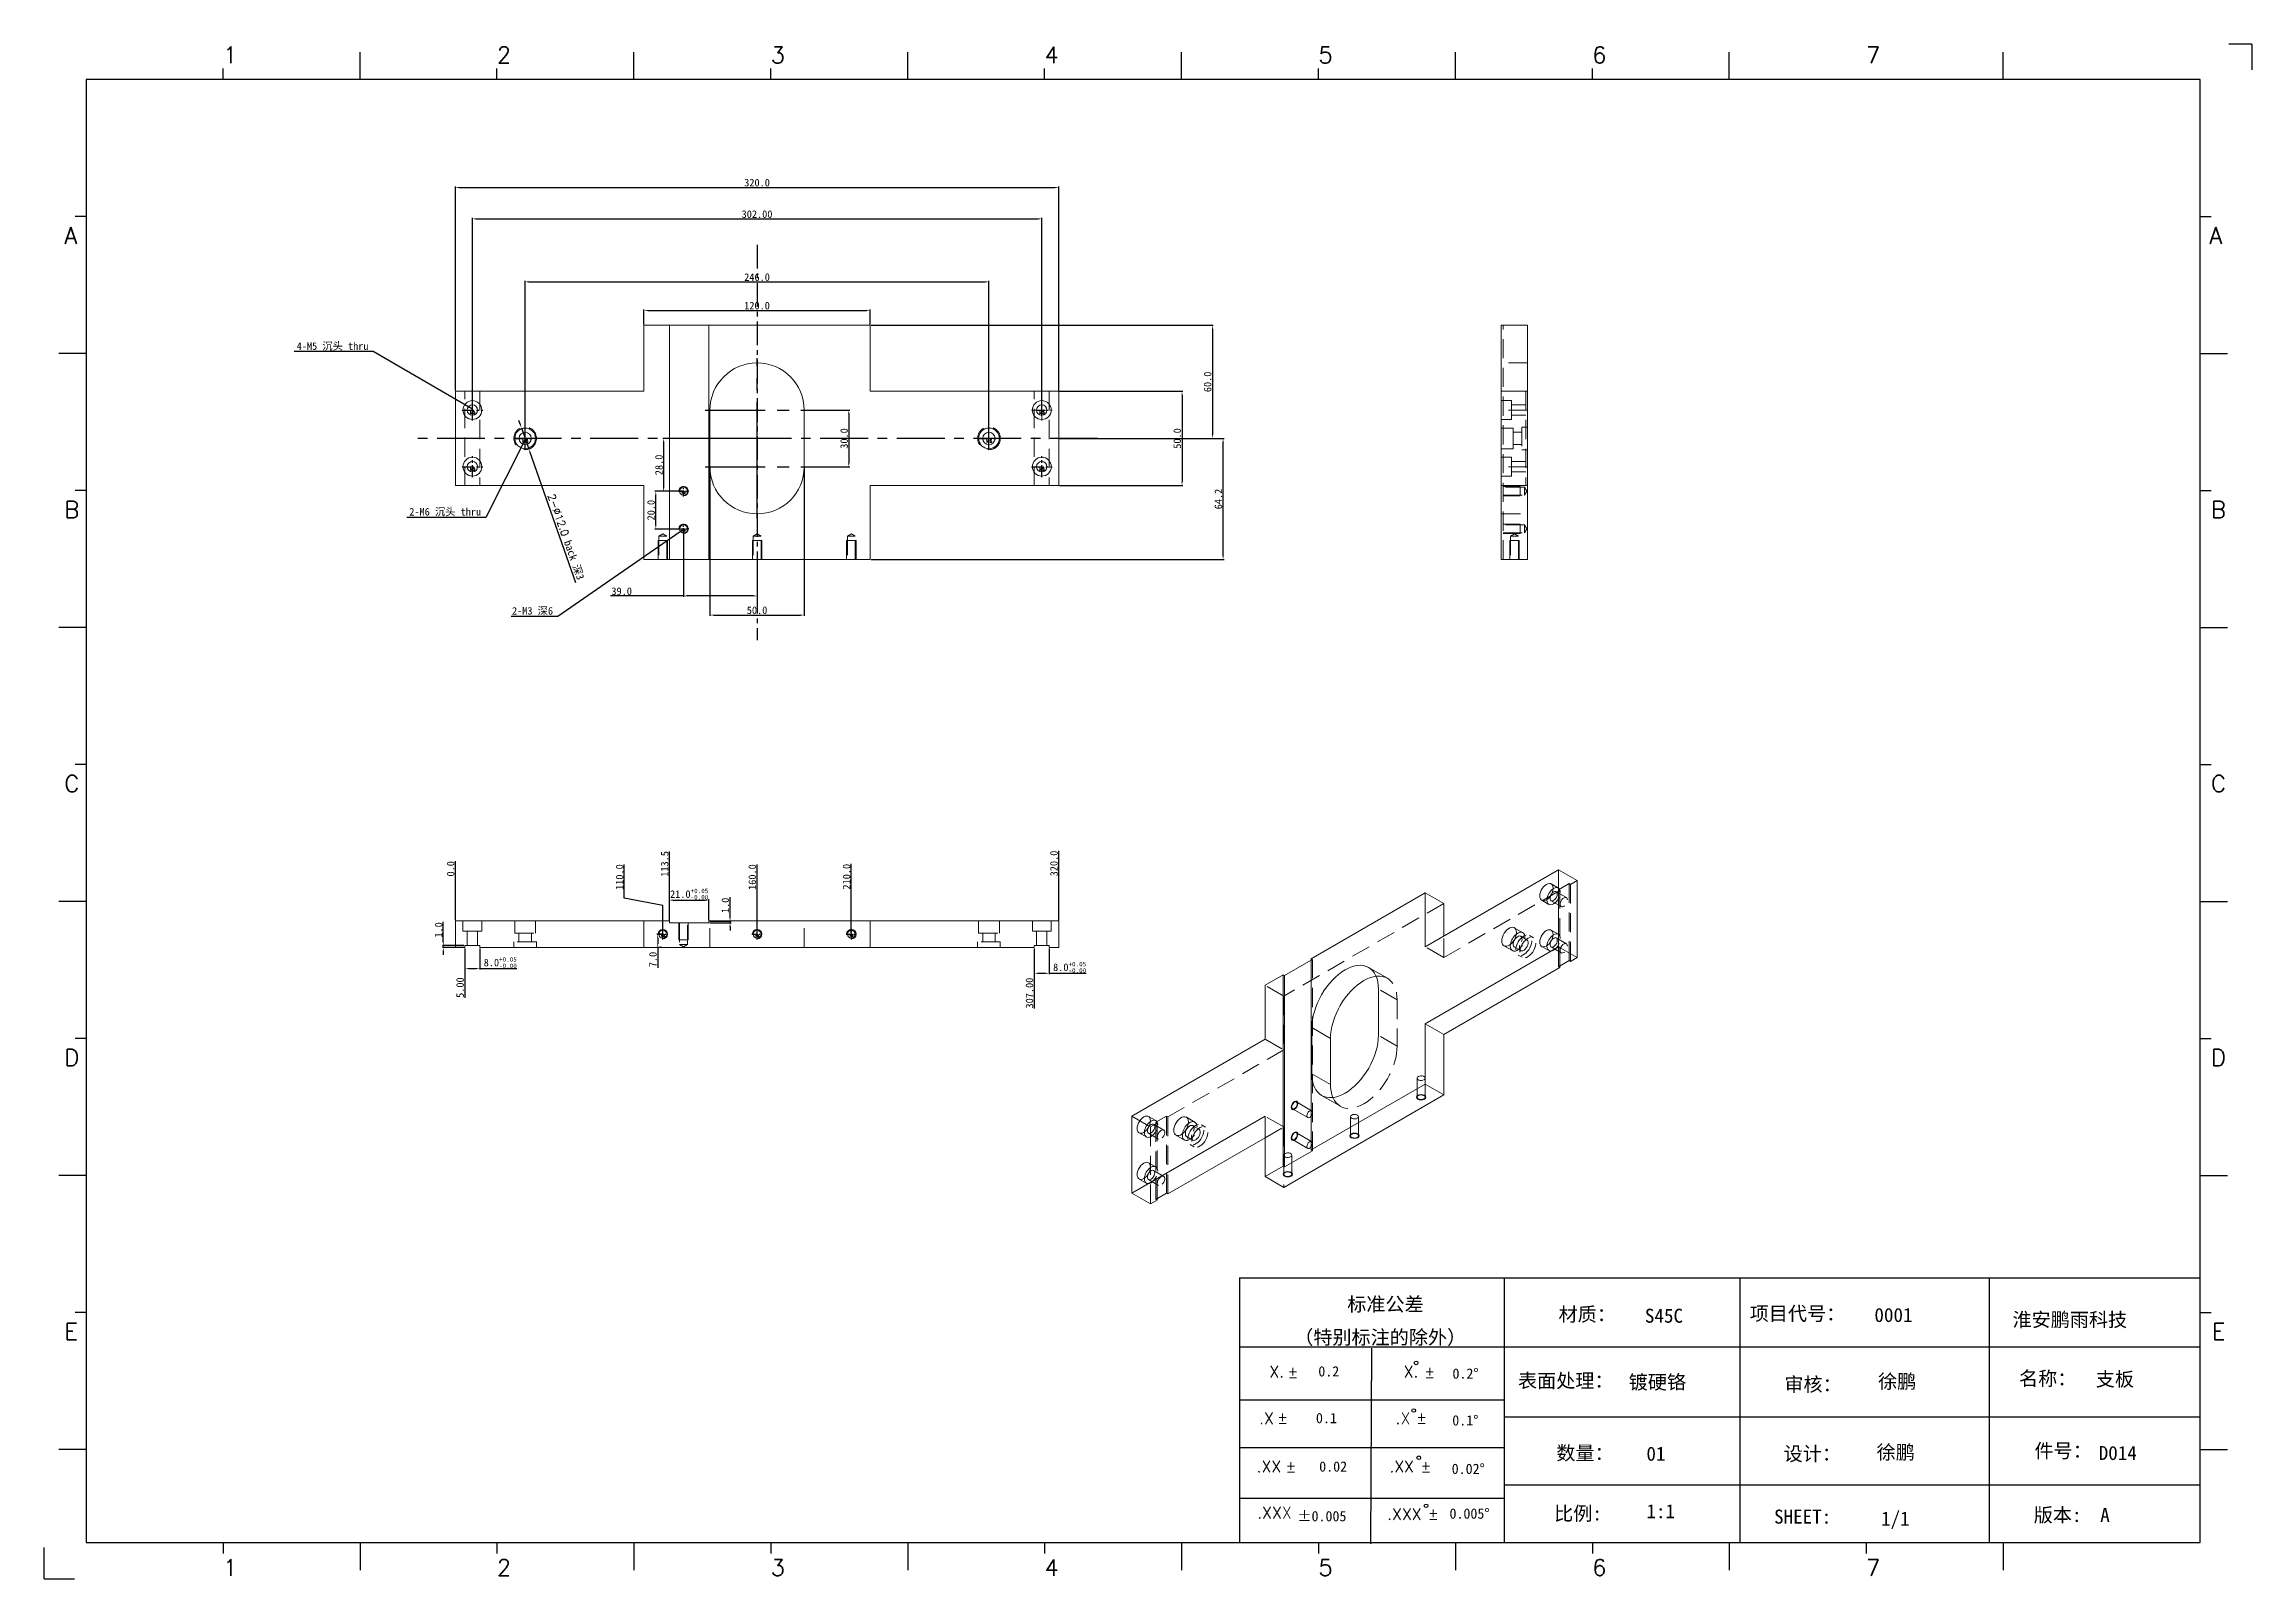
# Model space of a CAD drawing. Extents: x 83 to 30050, y -7164 to 695.
# Drawn here: x 22451 to 23622, y -3797 to -2983 of the extents above; entities that cross this region are included whole.
import ezdxf
from ezdxf.enums import TextEntityAlignment as Align

# ---------------------------------------------------------------- set-up
doc = ezdxf.new("R2010")
doc.units = 0
doc.header["$LTSCALE"] = 8
doc.header["$MEASUREMENT"] = 0
doc.header["$PDSIZE"] = 5
doc.linetypes.add('CENTER', pattern=[2, 1.25, -0.25, 0.25, -0.25])
doc.linetypes.add('HIDDEN', pattern=[1.905, 1.27, -0.635])
doc.layers.get('0').update_dxf_attribs({"linetype": 'CONTINUOUS'})
doc.layers.get('Defpoints').update_dxf_attribs({"linetype": 'CONTINUOUS'})
doc.layers.add('41', color=3, linetype='CONTINUOUS')
doc.layers.add('dim', color=82, linetype='CONTINUOUS', lineweight=9)
doc.layers.add('screw', color=33, linetype='CONTINUOUS', lineweight=13)
doc.styles.add('SIMPLEX', font='SIMPLEX')
doc.styles.get("Standard").update_dxf_attribs({"font": '', "height": 4})
doc.styles.add('TXT', font='txt.shx', dxfattribs={"bigfont": 'gbcbig.shx'})
doc.styles.get('Standard').set_extended_font_data('SimSun')
doc.dimstyles.new('ISO-25', dxfattribs={"dimtxt": 6, "dimasz": 2.5, "dimexe": 1.25, "dimexo": 0.625, "dimtad": 1, "dimdec": 1, "dimzin": 1, "dimdsep": 46, "dimtxsty": 'Standard', "dimcen": 2.5, "dimadec": 0, "dimazin": 0, "dimtm": 1e-09, "dimtfac": 1, "dimtdec": 1, "dimtmove": 0, "dimatfit": 3, "dimfxl": 1, "dimtolj": 1, "dimtzin": 0, "dimarcsym": 0})

msp = doc.modelspace()

# ---------------------------------------------------------------- texts
at = {"layer": 'dim', "char_height": 4, "attachment_point": 9}
for s, insert in [('\\A1;4-M5 沉头 thru', (22623.547, -3145.982)), ('\\A1;2-M6 沉头 thru', (22683.28, -3233.817)), ('\\A1;2-M3 深6', (22721.407, -3286.294))]:
    msp.add_mtext(s, dxfattribs=dict(at, insert=insert))

# ---------------------------------------------------------------- blocks, each defined once
blk = doc.blocks.new('A$C0BB32EA6')
at = {"layer": '41'}
for p, q in [((90.21, 427.84), (90.21, 435.66)), ((168.4, 427.84), (168.4, 435.66)), ((168.4, 427.84), (168.4, 435.66)), ((168.4, 427.84), (168.4, 435.66)), ((246.58, 427.84), (246.58, 435.66)), ((246.58, 427.84), (246.58, 435.66)), ((324.77, 427.84), (324.77, 435.66)), ((402.96, 427.84), (402.96, 435.66)), ((481.15, 427.84), (481.15, 435.66)), ((559.34, 427.84), (559.34, 435.66)), ((51.11, 427.84), (51.11, 430.97)), ((129.3, 427.84), (129.3, 430.97)), ((129.3, 427.84), (129.3, 430.97)), ((129.3, 427.84), (129.3, 430.97)), ((207.49, 427.84), (207.49, 430.97)), ((207.49, 427.84), (207.49, 430.97)), ((285.68, 427.84), (285.68, 430.97)), ((363.87, 427.84), (363.87, 430.97)), ((442.06, 427.84), (442.06, 430.97)), ((615.63, 427.84), (12.02, 427.84)), ((12.02, 427.84), (12.02, 10.32)), ((615.63, 10.32), (615.63, 427.84)), ((12.02, 388.75), (8.89, 388.75)), ((615.63, 388.75), (618.76, 388.75)), ((12.02, 349.66), (4.2, 349.66)), ((615.63, 349.66), (623.45, 349.66)), ((12.02, 310.56), (8.89, 310.56)), ((615.63, 310.56), (618.76, 310.56)), ((12.02, 271.47), (4.2, 271.47)), ((615.63, 271.47), (623.45, 271.47)), ((12.02, 232.37), (8.89, 232.37)), ((615.63, 232.37), (618.76, 232.37)), ((12.02, 193.28), (4.2, 193.28)), ((615.63, 193.28), (623.45, 193.28)), ((12.02, 154.18), (8.89, 154.18)), ((615.63, 154.18), (618.76, 154.18)), ((12.02, 115.09), (4.2, 115.09)), ((615.63, 115.09), (623.45, 115.09)), ((341.34, 85.85), (615.63, 85.85)), ((341.34, 85.85), (341.34, 10.32)), ((416.87, 85.85), (416.87, 10.32)), ((484.16, 85.85), (484.16, 10.32)), ((555.4, 85.7), (555.4, 10.17)), ((12.02, 76), (8.89, 76)), ((615.63, 76), (618.76, 76)), ((615.63, 66.14), (341.34, 66.14)), ((378.86, 10.02), (379.1, 65.84)), ((341.34, 51.12), (416.87, 51.12)), ((615.63, 46.17), (416.87, 46.17)), ((12.02, 36.9), (4.2, 36.9)), ((341.34, 37.5), (401.12, 37.5)), ((341.34, 37.5), (416.87, 37.5)), ((615.63, 36.9), (623.45, 36.9)), ((615.63, 26.74), (416.87, 26.74)), ((341.34, 23.05), (401.87, 23.05)), ((341.34, 23.05), (401.87, 23.05)), ((341.34, 23.05), (401.87, 23.05)), ((341.34, 23.05), (401.87, 23.05)), ((341.34, 23.05), (401.87, 23.05)), ((341.34, 23.05), (416.87, 23.05)), ((12.02, 10.32), (615.63, 10.32)), ((51.11, 10.32), (51.11, 7.19)), ((90.21, 10.32), (90.21, 2.5)), ((129.3, 10.32), (129.3, 7.19)), ((168.4, 10.32), (168.4, 2.5)), ((207.49, 10.32), (207.49, 7.19)), ((246.58, 10.32), (246.58, 2.5)), ((285.68, 10.32), (285.68, 7.19)), ((324.77, 10.32), (324.77, 2.5)), ((326.34, 10.32), (401.87, 10.32)), ((363.87, 10.32), (363.87, 7.19)), ((402.96, 10.32), (402.96, 2.5)), ((442.06, 10.32), (442.06, 7.19)), ((481.15, 10.32), (481.15, 2.5)), ((520.24, 10.32), (520.24, 7.19)), ((559.34, 10.32), (559.34, 2.5))]:
    blk.add_line(p, q, dxfattribs=at)
at = {"layer": '41', "linetype": 'Continuous'}
for p, q in [((630.37, 437.94), (623.79, 437.94)), ((630.37, 437.94), (630.37, 430.59)), ((0, 0), (0, 8.98)), ((0, 0), (8.64, 0))]:
    blk.add_line(p, q, dxfattribs=at)
at = {"layer": '41'}
for centre in [(391.73, 61.61), (391.07, 48.04), (392.49, 34.54), (394.6, 20.83)]:
    blk.add_circle(centre, 0.516, dxfattribs=at)
at = {"layer": '41', "style": 'SIMPLEX'}
for s, height, p in [('1', 4.69, (51.11, 432.54)), ('2', 4.69, (129.3, 432.54)), ('3', 4.69, (207.49, 432.54)), ('4', 4.69, (285.68, 432.54)), ('5', 4.69, (363.87, 432.54)), ('6', 4.69, (442.06, 432.54)), ('7', 4.69, (520.24, 432.54)), ('A', 4.75, (5.76, 380.93)), ('A', 4.75, (618.27, 380.93)), ('B', 4.75, (5.76, 302.74)), ('B', 4.75, (618.72, 302.74)), ('C', 4.75, (5.76, 224.55)), ('C', 4.75, (618.72, 224.55)), ('D', 4.75, (5.76, 146.37)), ('D', 4.75, (618.72, 146.37)), ('E', 4.75, (5.76, 68.18)), ('E', 4.75, (618.95, 68.18)), ('X.', 3.284, (349.84, 57.49)), ('%%p', 3.284, (355.04, 57.36)), ('X.', 3.284, (388.21, 57.49)), ('%%p', 3.284, (394.07, 57.36)), ('.X', 3.284, (346.89, 44.16)), ('%%p', 3.284, (352.09, 44.33)), ('.X', 3.284, (385.9, 44.16)), ('%%p', 3.284, (391.76, 44.33)), ('.XX', 3.284, (346.2, 30.42)), ('%%p', 3.284, (354.44, 30.46)), ('.XX', 3.284, (384.11, 30.42)), ('%%p', 3.284, (393.01, 30.46)), ('.XXX', 3.284, (383.48, 16.83)), ('%%p', 3.284, (395.11, 16.95)), ('1', 4.69, (51.11, 0.87)), ('2', 4.69, (129.3, 0.87)), ('3', 4.69, (207.49, 0.87)), ('4', 4.69, (285.68, 0.87)), ('5', 4.69, (363.87, 0.87)), ('6', 4.69, (442.06, 0.87)), ('7', 4.69, (520.24, 0.87))]:
    blk.add_text(s, height=height, dxfattribs=at).set_placement(p)
at = {"layer": '41', "linetype": 'Continuous'}
for s, p in [('标准公差', (372.08, 76.36)), ('材质：', (432.42, 73.5)), ('项目代号：', (486.99, 73.71)), ('淮安鹏雨科技', (562.04, 71.96)), ('（特别标注的除外）', (356.94, 66.94)), ('表面处理：', (420.83, 54.55)), ('审核：', (496.9, 53.5)), ('名称：', (563.9, 55.18)), ('数量：', (431.79, 33.91)), ('设计：', (496.69, 33.7)), ('件号：', (568.32, 34.55)), ('比例:', (431.16, 16.65)), ('SHEET:', (493.95, 15.75)), ('1/1', (524.5, 15.18)), ('版本:', (568.11, 16.23))]:
    blk.add_text(s, height=4, dxfattribs=at).set_placement(p)
at = {"layer": '41'}
for s, p in [('0.2', (363.82, 57.75)), ('0.2%%D', (402.12, 57.11)), ('0.1', (363.14, 44.41)), ('0.1%%D', (402.07, 43.76)), ('0.02', (364.07, 30.58)), ('0.02%%D', (401.9, 29.93)), ('0.005%%D', (401.27, 17.16))]:
    blk.add_text(s, height=2.929, dxfattribs=at).set_placement(p)
at = {"layer": '41', "style": 'SIMPLEX'}
blk.add_text('.XXX', height=3.284, dxfattribs=at).set_placement((351.31, 18.87), align=Align.MIDDLE_CENTER)
at = {"layer": '41'}
blk.add_text('%%P0.005', height=2.929, dxfattribs=at).set_placement((364.87, 17.89), align=Align.MIDDLE_CENTER)
at = {"layer": '41', "linetype": 'Continuous'}
for tag, p in [('材质', (457.07, 73.08)), ('代号', (522.6, 73.29)), ('表面处理', (452.44, 54.13)), ('审核', (523.65, 54.34)), ('名称', (585.81, 54.97)), ('数量', (457.5, 33.7)), ('设计', (523.23, 34.13)), ('件号', (586.65, 33.91)), ('比例', (457.5, 17.28)), ('版本', (587.08, 16.23))]:
    blk.add_attdef(tag, p, '', height=4, dxfattribs=at)
blk = doc.blocks.new('screw_m5_h')
at = {"layer": 'screw', "color": 1, "linetype": 'CENTER', "ltscale": 0.635}
for p, q in [((-5.5, 0), (5.5, 0)), ((0, -5.5), (0, 5.5))]:
    blk.add_line(p, q, dxfattribs=at)
at = {"layer": 'screw', "color": 33}
for radius in [5, 2.75]:
    blk.add_circle((0, 0), radius, dxfattribs=at)
at = {"layer": 'screw', "color": 6, "style": 'TXT'}
blk.add_text('M5', height=1.5, dxfattribs=at).set_placement((-1.3, -2))
blk = doc.blocks.new('screw_m6_h')
at = {"layer": 'screw', "color": 1, "linetype": 'CENTER', "ltscale": 0.6985}
for p, q in [((-6.05, 0), (6.05, 0)), ((0, -6.05), (0, 6.05))]:
    blk.add_line(p, q, dxfattribs=at)
at = {"layer": 'screw', "color": 33}
for radius in [5.5, 3.25]:
    blk.add_circle((0, 0), radius, dxfattribs=at)
at = {"layer": 'screw', "color": 6, "style": 'TXT'}
blk.add_text('M6', height=1.65, dxfattribs=at).set_placement((-1.43, -2.2))
blk = doc.blocks.new('screw_m5_l')
at = {"layer": 'screw', "color": 1, "linetype": 'CENTER', "ltscale": 0.3175}
for p, q in [((-2.75, 0), (2.75, 0)), ((0, -2.75), (0, 2.75))]:
    blk.add_line(p, q, dxfattribs=at)
at = {"layer": 'screw', "color": 33, "linetype": 'Continuous'}
blk.add_circle((0, 0), 2.1, dxfattribs=at)
at = {"layer": 'screw', "color": 92, "linetype": 'Continuous'}
blk.add_arc((0, 0), 2.5, 270, 180, dxfattribs=at)
at = {"layer": 'screw', "color": 6, "linetype": 'Continuous', "style": 'TXT'}
blk.add_text('M5', height=1, dxfattribs=at).set_placement((-0.85, -1.25))
blk = doc.blocks.new('*D1095')
at = {"layer": 'Defpoints', "color": 0}
for p in [(22952.6, -3109.5), (22706.6, -3192.5), (22952.6, -3192.5)]:
    blk.add_point(p, dxfattribs=at)
at = {"layer": 'dim', "color": 0, "lineweight": -2}
for p, q in [((22706.6, -3192), (22706.6, -3109)), ((22708.6, -3109.5), (22950.6, -3109.5)), ((22952.6, -3192), (22952.6, -3109))]:
    blk.add_line(p, q, dxfattribs=at)
at = {"layer": 'dim', "color": 0}
for points in [[(22708.6, -3109.1), (22708.6, -3109.8), (22706.6, -3109.5)], [(22950.6, -3109.1), (22950.6, -3109.8), (22952.6, -3109.5)]]:
    blk.add_solid(points, dxfattribs=at)
at = {"layer": 'dim', "color": 0, "insert": (22829.6, -3107), "char_height": 4, "attachment_point": 5}
blk.add_mtext('\\A1;246.0', dxfattribs=at)
blk = doc.blocks.new('*D1096')
at = {"layer": 'Defpoints', "color": 0}
for p in [(22980.6, -3076.1), (22678.6, -3177.5), (22980.6, -3177.5)]:
    blk.add_point(p, dxfattribs=at)
at = {"layer": 'dim', "color": 0, "lineweight": -2}
for p, q in [((22678.6, -3177), (22678.6, -3075.6)), ((22680.6, -3076.1), (22978.6, -3076.1)), ((22980.6, -3177), (22980.6, -3075.6))]:
    blk.add_line(p, q, dxfattribs=at)
at = {"layer": 'dim', "color": 0}
for points in [[(22680.6, -3075.7), (22680.6, -3076.4), (22678.6, -3076.1)], [(22978.6, -3075.7), (22978.6, -3076.4), (22980.6, -3076.1)]]:
    blk.add_solid(points, dxfattribs=at)
at = {"layer": 'dim', "color": 0, "insert": (22829.6, -3073.6), "char_height": 4, "attachment_point": 5}
blk.add_mtext('\\A1;302.00', dxfattribs=at)
blk = doc.blocks.new('*D1097')
at = {"layer": 'Defpoints', "color": 0}
for p in [(22989.6, -3059.4), (22669.6, -3167.5), (22989.6, -3167.5)]:
    blk.add_point(p, dxfattribs=at)
at = {"layer": 'dim', "color": 0, "lineweight": -2}
for p, q in [((22669.6, -3167), (22669.6, -3058.9)), ((22671.6, -3059.4), (22987.6, -3059.4)), ((22989.6, -3167), (22989.6, -3058.9))]:
    blk.add_line(p, q, dxfattribs=at)
at = {"layer": 'dim', "color": 0}
for points in [[(22671.6, -3059.1), (22671.6, -3059.8), (22669.6, -3059.4)], [(22987.6, -3059.1), (22987.6, -3059.8), (22989.6, -3059.4)]]:
    blk.add_solid(points, dxfattribs=at)
at = {"layer": 'dim', "color": 0, "insert": (22829.6, -3056.9), "char_height": 4, "attachment_point": 5}
blk.add_mtext('\\A1;320.0', dxfattribs=at)
blk = doc.blocks.new('*D1098')
at = {"layer": 'Defpoints', "color": 0}
for p in [(22889.6, -3124.6), (22769.6, -3132.5), (22889.6, -3132.5)]:
    blk.add_point(p, dxfattribs=at)
at = {"layer": 'dim', "color": 0, "lineweight": -2}
for p, q in [((22769.6, -3132), (22769.6, -3124.1)), ((22771.6, -3124.6), (22887.6, -3124.6)), ((22889.6, -3132), (22889.6, -3124.1))]:
    blk.add_line(p, q, dxfattribs=at)
at = {"layer": 'dim', "color": 0}
for points in [[(22771.6, -3124.3), (22771.6, -3124.9), (22769.6, -3124.6)], [(22887.6, -3124.3), (22887.6, -3124.9), (22889.6, -3124.6)]]:
    blk.add_solid(points, dxfattribs=at)
at = {"layer": 'dim', "color": 0, "insert": (22829.6, -3122.1), "char_height": 4, "attachment_point": 5}
blk.add_mtext('\\A1;120.0', dxfattribs=at)
blk = doc.blocks.new('*D1099')
at = {"layer": 'Defpoints', "color": 0}
for p in [(22804.6, -3207.5), (22854.6, -3207.5), (22854.6, -3286.1)]:
    blk.add_point(p, dxfattribs=at)
at = {"layer": 'dim', "color": 0, "lineweight": -2}
for p, q in [((22804.6, -3208), (22804.6, -3286.6)), ((22854.6, -3208), (22854.6, -3286.6)), ((22806.6, -3286.1), (22852.6, -3286.1))]:
    blk.add_line(p, q, dxfattribs=at)
at = {"layer": 'dim', "color": 0}
for points in [[(22806.6, -3285.8), (22806.6, -3286.4), (22804.6, -3286.1)], [(22852.6, -3285.8), (22852.6, -3286.4), (22854.6, -3286.1)]]:
    blk.add_solid(points, dxfattribs=at)
at = {"layer": 'dim', "color": 0, "insert": (22829.6, -3283.6), "char_height": 4, "attachment_point": 5}
blk.add_mtext('\\A1;50.0', dxfattribs=at)
blk = doc.blocks.new('*D1100')
at = {"layer": 'Defpoints', "color": 0}
for p in [(22790.6, -3240.5), (22829.6, -3256.7), (22829.6, -3276)]:
    blk.add_point(p, dxfattribs=at)
at = {"layer": 'dim', "color": 0, "lineweight": -2}
for p, q in [((22790.6, -3241), (22790.6, -3276.5)), ((22829.6, -3257.2), (22829.6, -3276.5)), ((22790.6, -3276), (22751.9, -3276)), ((22827.6, -3276), (22792.6, -3276))]:
    blk.add_line(p, q, dxfattribs=at)
at = {"layer": 'dim', "color": 0}
for points in [[(22792.6, -3275.6), (22792.6, -3276.3), (22790.6, -3276)], [(22827.6, -3275.6), (22827.6, -3276.3), (22829.6, -3276)]]:
    blk.add_solid(points, dxfattribs=at)
at = {"layer": 'dim', "color": 0, "insert": (22757.8, -3273.5), "char_height": 4, "attachment_point": 5}
blk.add_mtext('\\A1;39.0', dxfattribs=at)
blk = doc.blocks.new('*D1101')
at = {"layer": 'Defpoints', "color": 0}
for p in [(22780.1, -3192.5), (22829.6, -3192.5), (22790.6, -3220.5)]:
    blk.add_point(p, dxfattribs=at)
at = {"layer": 'dim', "color": 0, "lineweight": -2}
for p, q in [((22829.1, -3192.5), (22779.6, -3192.5)), ((22780.1, -3218.5), (22780.1, -3194.5)), ((22790.1, -3220.5), (22779.6, -3220.5))]:
    blk.add_line(p, q, dxfattribs=at)
at = {"layer": 'dim', "color": 0}
for points in [[(22779.7, -3194.5), (22780.4, -3194.5), (22780.1, -3192.5)], [(22779.7, -3218.5), (22780.4, -3218.5), (22780.1, -3220.5)]]:
    blk.add_solid(points, dxfattribs=at)
at = {"layer": 'dim', "color": 0, "insert": (22777.6, -3206.5), "char_height": 4, "attachment_point": 5, "rotation": 90}
blk.add_mtext('\\A1;28.0', dxfattribs=at)
blk = doc.blocks.new('*D1102')
at = {"layer": 'Defpoints', "color": 0}
for p in [(22775.9, -3220.5), (22790.6, -3220.5), (22790.6, -3240.5)]:
    blk.add_point(p, dxfattribs=at)
at = {"layer": 'dim', "color": 0, "lineweight": -2}
for p, q in [((22790.1, -3220.5), (22775.4, -3220.5)), ((22775.9, -3238.5), (22775.9, -3222.5)), ((22790.1, -3240.5), (22775.4, -3240.5))]:
    blk.add_line(p, q, dxfattribs=at)
at = {"layer": 'dim', "color": 0}
for points in [[(22775.6, -3222.5), (22776.2, -3222.5), (22775.9, -3220.5)], [(22775.6, -3238.5), (22776.2, -3238.5), (22775.9, -3240.5)]]:
    blk.add_solid(points, dxfattribs=at)
at = {"layer": 'dim', "color": 0, "insert": (22773.4, -3230.5), "char_height": 4, "attachment_point": 5, "rotation": 90}
blk.add_mtext('\\A1;20.0', dxfattribs=at)
blk = doc.blocks.new('*D1103')
at = {"layer": 'Defpoints', "color": 0}
for p in [(22989.6, -3167.5), (22989.6, -3217.5), (23055, -3217.5)]:
    blk.add_point(p, dxfattribs=at)
at = {"layer": 'dim', "color": 0, "lineweight": -2}
for p, q in [((22990.1, -3167.5), (23055.5, -3167.5)), ((23055, -3169.5), (23055, -3215.5)), ((22990.1, -3217.5), (23055.5, -3217.5))]:
    blk.add_line(p, q, dxfattribs=at)
at = {"layer": 'dim', "color": 0}
for points in [[(23054.7, -3169.5), (23055.3, -3169.5), (23055, -3167.5)], [(23054.7, -3215.5), (23055.3, -3215.5), (23055, -3217.5)]]:
    blk.add_solid(points, dxfattribs=at)
at = {"layer": 'dim', "color": 0, "insert": (23052.5, -3192.5), "char_height": 4, "attachment_point": 5, "rotation": 90}
blk.add_mtext('\\A1;50.0', dxfattribs=at)
blk = doc.blocks.new('*D1104')
at = {"layer": 'Defpoints', "color": 0}
for p in [(22989.6, -3192.5), (23076.8, -3192.5), (22889.6, -3256.7)]:
    blk.add_point(p, dxfattribs=at)
at = {"layer": 'dim', "color": 0, "lineweight": -2}
for p, q in [((22990.1, -3192.5), (23077.3, -3192.5)), ((23076.8, -3254.7), (23076.8, -3194.5)), ((22890.1, -3256.7), (23077.3, -3256.7))]:
    blk.add_line(p, q, dxfattribs=at)
at = {"layer": 'dim', "color": 0}
for points in [[(23076.5, -3194.5), (23077.1, -3194.5), (23076.8, -3192.5)], [(23076.5, -3254.7), (23077.1, -3254.7), (23076.8, -3256.7)]]:
    blk.add_solid(points, dxfattribs=at)
at = {"layer": 'dim', "color": 0, "insert": (23074.3, -3224.6), "char_height": 4, "attachment_point": 5, "rotation": 90}
blk.add_mtext('\\A1;64.2', dxfattribs=at)
blk = doc.blocks.new('*D1105')
at = {"layer": 'Defpoints', "color": 0}
for p in [(22889.6, -3132.5), (22989.6, -3192.5), (23071.1, -3192.5)]:
    blk.add_point(p, dxfattribs=at)
at = {"layer": 'dim', "color": 0, "lineweight": -2}
for p, q in [((22890.1, -3132.5), (23071.6, -3132.5)), ((23071.1, -3134.5), (23071.1, -3190.5)), ((22990.1, -3192.5), (23071.6, -3192.5))]:
    blk.add_line(p, q, dxfattribs=at)
at = {"layer": 'dim', "color": 0}
for points in [[(23070.8, -3134.5), (23071.4, -3134.5), (23071.1, -3132.5)], [(23070.8, -3190.5), (23071.4, -3190.5), (23071.1, -3192.5)]]:
    blk.add_solid(points, dxfattribs=at)
at = {"layer": 'dim', "color": 0, "insert": (23068.6, -3162.5), "char_height": 4, "attachment_point": 5, "rotation": 90}
blk.add_mtext('\\A1;60.0', dxfattribs=at)
blk = doc.blocks.new('*D1106')
at = {"layer": 'Defpoints', "color": 0}
for p in [(22854.6, -3177.5), (22854.6, -3207.5), (22878.3, -3207.5)]:
    blk.add_point(p, dxfattribs=at)
at = {"layer": 'dim', "color": 0, "lineweight": -2}
for p, q in [((22855.1, -3177.5), (22878.8, -3177.5)), ((22878.3, -3179.5), (22878.3, -3205.5)), ((22855.1, -3207.5), (22878.8, -3207.5))]:
    blk.add_line(p, q, dxfattribs=at)
at = {"layer": 'dim', "color": 0}
for points in [[(22877.9, -3179.5), (22878.6, -3179.5), (22878.3, -3177.5)], [(22877.9, -3205.5), (22878.6, -3205.5), (22878.3, -3207.5)]]:
    blk.add_solid(points, dxfattribs=at)
at = {"layer": 'dim', "color": 0, "insert": (22875.8, -3192.5), "char_height": 4, "attachment_point": 5, "rotation": 90}
blk.add_mtext('\\A1;30.0', dxfattribs=at)
blk = doc.blocks.new('*D1107')
at = {"layer": 'Defpoints', "color": 0}
for p in [(22704.6, -3186.8), (22708.6, -3198.1)]:
    blk.add_point(p, dxfattribs=at)
at = {"layer": 'dim', "color": 0, "lineweight": -2}
for p, q in [((22704, -3184.9), (22703.3, -3183)), ((22704.6, -3186.8), (22708.6, -3198.1)), ((22733.5, -3269), (22709.3, -3200))]:
    blk.add_line(p, q, dxfattribs=at)
at = {"layer": 'dim', "color": 0}
for points in [[(22704.3, -3184.8), (22703.6, -3185), (22704.6, -3186.8)], [(22709.6, -3199.9), (22708.9, -3200.1), (22708.6, -3198.1)]]:
    blk.add_solid(points, dxfattribs=at)
at = {"layer": 'dim', "color": 0, "insert": (22728.1, -3244.7), "char_height": 4, "attachment_point": 5, "rotation": 289.3693}
blk.add_mtext('\\A1;{\\Ftxt,bigfont|c134;2-∅12.0} back 深3', dxfattribs=at)
blk = doc.blocks.new('*D1108')
at = {"layer": 'Defpoints', "color": 0}
for p in [(22669.6, -3425.1), (22669.6, -3448.3), (22669.6, -3448.3)]:
    blk.add_point(p, dxfattribs=at)
at = {"layer": 'dim', "color": 0, "lineweight": -2}
blk.add_line((22669.6, -3447.8), (22669.6, -3416.6), dxfattribs=at)
at = {"layer": 'dim', "color": 0, "insert": (22667.1, -3420.6), "char_height": 4, "attachment_point": 5, "rotation": 90}
blk.add_mtext('\\A1;0.0', dxfattribs=at)
blk = doc.blocks.new('*D1109')
at = {"layer": 'Defpoints', "color": 0}
for p in [(22783.1, -3425.1), (22669.6, -3448.3), (22783.1, -3448.3)]:
    blk.add_point(p, dxfattribs=at)
at = {"layer": 'dim', "color": 0, "lineweight": -2}
blk.add_line((22783.1, -3447.8), (22783.1, -3411.4), dxfattribs=at)
at = {"layer": 'dim', "color": 0, "insert": (22780.6, -3418), "char_height": 4, "attachment_point": 5, "rotation": 90}
blk.add_mtext('\\A1;113.5', dxfattribs=at)
blk = doc.blocks.new('*D1110')
at = {"layer": 'Defpoints', "color": 0}
for p in [(22989.6, -3425.1), (22669.6, -3448.3), (22989.6, -3448.3)]:
    blk.add_point(p, dxfattribs=at)
at = {"layer": 'dim', "color": 0, "lineweight": -2}
blk.add_line((22989.6, -3447.8), (22989.6, -3411), dxfattribs=at)
at = {"layer": 'dim', "color": 0, "insert": (22987.1, -3417.8), "char_height": 4, "attachment_point": 5, "rotation": 90}
blk.add_mtext('\\A1;320.0', dxfattribs=at)
blk = doc.blocks.new('*D1111')
at = {"layer": 'Defpoints', "color": 0}
for p in [(22759.2, -3432.1), (22669.6, -3448.3), (22779.6, -3455.3)]:
    blk.add_point(p, dxfattribs=at)
at = {"layer": 'dim', "color": 0, "lineweight": -2}
for p, q in [((22759.2, -3436.1), (22759.2, -3418.3)), ((22779.6, -3440.1), (22759.2, -3436.1)), ((22779.6, -3454.8), (22779.6, -3440.1))]:
    blk.add_line(p, q, dxfattribs=at)
at = {"layer": 'dim', "color": 0, "insert": (22756.7, -3425), "char_height": 4, "attachment_point": 5, "rotation": 90}
blk.add_mtext('\\A1;110.0', dxfattribs=at)
blk = doc.blocks.new('*D1112')
at = {"layer": 'Defpoints', "color": 0}
for p in [(22829.6, -3432.1), (22669.6, -3448.3), (22829.6, -3455.3)]:
    blk.add_point(p, dxfattribs=at)
at = {"layer": 'dim', "color": 0, "lineweight": -2}
blk.add_line((22829.6, -3454.8), (22829.6, -3418.3), dxfattribs=at)
at = {"layer": 'dim', "color": 0, "insert": (22827.1, -3425), "char_height": 4, "attachment_point": 5, "rotation": 90}
blk.add_mtext('\\A1;160.0', dxfattribs=at)
blk = doc.blocks.new('*D1113')
at = {"layer": 'Defpoints', "color": 0}
for p in [(22879.6, -3432.1), (22669.6, -3448.3), (22879.6, -3455.3)]:
    blk.add_point(p, dxfattribs=at)
at = {"layer": 'dim', "color": 0, "lineweight": -2}
blk.add_line((22879.6, -3454.8), (22879.6, -3418), dxfattribs=at)
at = {"layer": 'dim', "color": 0, "insert": (22877.1, -3424.8), "char_height": 4, "attachment_point": 5, "rotation": 90}
blk.add_mtext('\\A1;210.0', dxfattribs=at)
blk = doc.blocks.new('*D1114')
at = {"layer": 'Defpoints', "color": 0}
for p in [(22669.6, -3448.3), (22674.6, -3462.3), (22674.6, -3477.8)]:
    blk.add_point(p, dxfattribs=at)
at = {"layer": 'dim', "color": 0, "lineweight": -2}
blk.add_line((22674.6, -3462.8), (22674.6, -3489), dxfattribs=at)
at = {"layer": 'dim', "color": 0, "insert": (22672.1, -3483.6), "char_height": 4, "attachment_point": 5, "rotation": 90}
blk.add_mtext('\\A1;5.00', dxfattribs=at)
blk = doc.blocks.new('*D1115')
at = {"layer": 'Defpoints', "color": 0}
for p in [(22669.6, -3448.3), (22976.6, -3462.3), (22976.6, -3477.8)]:
    blk.add_point(p, dxfattribs=at)
at = {"layer": 'dim', "color": 0, "lineweight": -2}
blk.add_line((22976.6, -3462.8), (22976.6, -3494.7), dxfattribs=at)
at = {"layer": 'dim', "color": 0, "insert": (22974.1, -3486.5), "char_height": 4, "attachment_point": 5, "rotation": 90}
blk.add_mtext('\\A1;307.00', dxfattribs=at)
blk = doc.blocks.new('*D1116')
at = {"layer": 'Defpoints', "color": 0}
for p in [(22674.6, -3462.3), (22682.6, -3462.3), (22682.6, -3473.5)]:
    blk.add_point(p, dxfattribs=at)
at = {"layer": 'dim', "color": 0, "lineweight": -2}
for p, q in [((22674.6, -3462.8), (22674.6, -3474)), ((22682.6, -3462.8), (22682.6, -3474)), ((22676.6, -3473.5), (22680.6, -3473.5)), ((22682.6, -3473.5), (22702.2, -3473.5))]:
    blk.add_line(p, q, dxfattribs=at)
at = {"layer": 'dim', "color": 0}
for points in [[(22676.6, -3473.2), (22676.6, -3473.8), (22674.6, -3473.5)], [(22680.6, -3473.2), (22680.6, -3473.8), (22682.6, -3473.5)]]:
    blk.add_solid(points, dxfattribs=at)
at = {"layer": 'dim', "color": 0, "insert": (22693.4, -3470.3), "char_height": 4, "attachment_point": 5}
blk.add_mtext('\\A1;8.0{\\H2.400000;\\S+0.05^ -0.00;}', dxfattribs=at)
blk = doc.blocks.new('*D1117')
at = {"layer": 'Defpoints', "color": 0}
for p in [(22804.1, -3437.2), (22783.1, -3448.3), (22804.1, -3448.3)]:
    blk.add_point(p, dxfattribs=at)
at = {"layer": 'dim', "color": 0, "lineweight": -2}
for p, q in [((22783.1, -3447.8), (22783.1, -3436.7)), ((22785.1, -3437.2), (22802.1, -3437.2)), ((22804.1, -3447.8), (22804.1, -3436.7))]:
    blk.add_line(p, q, dxfattribs=at)
at = {"layer": 'dim', "color": 0}
for points in [[(22785.1, -3436.9), (22785.1, -3437.6), (22783.1, -3437.2)], [(22802.1, -3436.9), (22802.1, -3437.6), (22804.1, -3437.2)]]:
    blk.add_solid(points, dxfattribs=at)
at = {"layer": 'dim', "color": 0, "insert": (22793.6, -3434), "char_height": 4, "attachment_point": 5}
blk.add_mtext('\\A1;21.0{\\H2.400000;\\S+0.05^ -0.00;}', dxfattribs=at)
blk = doc.blocks.new('*D1118')
at = {"layer": 'Defpoints', "color": 0}
for p in [(22976.6, -3462.3), (22984.6, -3462.3), (22984.6, -3476)]:
    blk.add_point(p, dxfattribs=at)
at = {"layer": 'dim', "color": 0, "lineweight": -2}
for p, q in [((22976.6, -3462.8), (22976.6, -3476.5)), ((22984.6, -3462.8), (22984.6, -3476.5)), ((22978.6, -3476), (22982.6, -3476)), ((22984.6, -3476), (23004.2, -3476))]:
    blk.add_line(p, q, dxfattribs=at)
at = {"layer": 'dim', "color": 0}
for points in [[(22978.6, -3475.7), (22978.6, -3476.3), (22976.6, -3476)], [(22982.6, -3475.7), (22982.6, -3476.3), (22984.6, -3476)]]:
    blk.add_solid(points, dxfattribs=at)
at = {"layer": 'dim', "color": 0, "insert": (22995.4, -3472.8), "char_height": 4, "attachment_point": 5}
blk.add_mtext('\\A1;8.0{\\H2.400000;\\S+0.05^ -0.00;}', dxfattribs=at)
blk = doc.blocks.new('*D1119')
at = {"layer": 'Defpoints', "color": 0}
for p in [(22804.1, -3448.3), (22804.1, -3449.3), (22815.3, -3448.3)]:
    blk.add_point(p, dxfattribs=at)
at = {"layer": 'dim', "color": 0, "lineweight": -2}
for p, q in [((22815.3, -3446.3), (22815.3, -3435.7)), ((22804.6, -3448.3), (22815.8, -3448.3)), ((22804.6, -3449.3), (22815.8, -3449.3)), ((22815.3, -3449.3), (22815.3, -3448.3)), ((22815.3, -3451.3), (22815.3, -3453.3))]:
    blk.add_line(p, q, dxfattribs=at)
at = {"layer": 'dim', "color": 0}
for points in [[(22814.9, -3446.3), (22815.6, -3446.3), (22815.3, -3448.3)], [(22814.9, -3451.3), (22815.6, -3451.3), (22815.3, -3449.3)]]:
    blk.add_solid(points, dxfattribs=at)
at = {"layer": 'dim', "color": 0, "insert": (22812.8, -3440), "char_height": 4, "attachment_point": 5, "rotation": 90}
blk.add_mtext('\\A1;1.0', dxfattribs=at)
blk = doc.blocks.new('*D1120')
at = {"layer": 'Defpoints', "color": 0}
for p in [(22663.2, -3461.3), (22674.6, -3461.3), (22674.6, -3462.3)]:
    blk.add_point(p, dxfattribs=at)
at = {"layer": 'dim', "color": 0, "lineweight": -2}
for p, q in [((22663.2, -3459.3), (22663.2, -3448.7)), ((22674.1, -3461.3), (22662.7, -3461.3)), ((22674.1, -3462.3), (22662.7, -3462.3)), ((22663.2, -3462.3), (22663.2, -3461.3)), ((22663.2, -3464.3), (22663.2, -3466.3))]:
    blk.add_line(p, q, dxfattribs=at)
at = {"layer": 'dim', "color": 0}
for points in [[(22662.8, -3459.3), (22663.5, -3459.3), (22663.2, -3461.3)], [(22662.8, -3464.3), (22663.5, -3464.3), (22663.2, -3462.3)]]:
    blk.add_solid(points, dxfattribs=at)
at = {"layer": 'dim', "color": 0, "insert": (22660.7, -3453), "char_height": 4, "attachment_point": 5, "rotation": 90}
blk.add_mtext('\\A1;1.0', dxfattribs=at)
blk = doc.blocks.new('*D1398')
at = {"layer": 'Defpoints', "color": 0}
for p in [(22776.9, -3462.3), (22779.6, -3455.3), (22779.6, -3462.3)]:
    blk.add_point(p, dxfattribs=at)
at = {"layer": 'dim', "color": 0, "lineweight": -2}
for p, q in [((22779.1, -3455.3), (22776.4, -3455.3)), ((22779.1, -3462.3), (22776.4, -3462.3)), ((22776.9, -3457.3), (22776.9, -3460.3)), ((22776.9, -3462.3), (22776.9, -3473.1))]:
    blk.add_line(p, q, dxfattribs=at)
at = {"layer": 'dim', "color": 0}
for points in [[(22776.6, -3457.3), (22777.2, -3457.3), (22776.9, -3455.3)], [(22776.6, -3460.3), (22777.2, -3460.3), (22776.9, -3462.3)]]:
    blk.add_solid(points, dxfattribs=at)
at = {"layer": 'dim', "color": 0, "insert": (22774.4, -3468.7), "char_height": 4, "attachment_point": 5, "rotation": 90}
blk.add_mtext('\\A1;7.0', dxfattribs=at)

# ---------------------------------------------------------------- dimensions: what is measured, and where the dimension line sits
at = {"layer": 'dim'}
for base, p1, p2, override, picture, middle in [((22989.611, -3059.424), (22669.611, -3167.451), (22989.611, -3167.451), {"dimtxt": 2.5, "dimasz": 2, "dimexe": 0.49975, "dimexo": 0.49975, "dimgap": 0.49975}, '*D1097', (22829.611, -3056.925)), ((22980.611, -3076.077), (22678.611, -3177.451), (22980.611, -3177.451), {"dimtxt": 2.5, "dimasz": 2, "dimexe": 0.49975, "dimexo": 0.49975, "dimgap": 0.49975, "dimdec": 2}, '*D1096', (22829.611, -3073.577)), ((22952.611, -3109.453), (22706.611, -3192.451), (22952.611, -3192.451), {"dimtxt": 2.5, "dimasz": 2, "dimexe": 0.49975, "dimexo": 0.49975, "dimgap": 0.49975}, '*D1095', (22829.611, -3106.953)), ((22889.611, -3124.609), (22769.611, -3132.451), (22889.611, -3132.451), {"dimtxt": 2.5, "dimasz": 2, "dimexe": 0.49975, "dimexo": 0.49975, "dimgap": 0.49975}, '*D1098', (22829.611, -3122.11)), ((22854.611, -3286.094), (22804.611, -3207.451), (22854.611, -3207.451), {"dimtxt": 2.5, "dimasz": 2, "dimexe": 0.49975, "dimexo": 0.49975, "dimgap": 0.49975}, '*D1099', (22829.611, -3283.594)), ((22804.111, -3437.224), (22783.111, -3448.26), (22804.111, -3448.26), {"dimtxt": 2.5, "dimasz": 2, "dimexe": 0.49975, "dimexo": 0.49975, "dimgap": 0.49975, "dimtol": 1, "dimlim": 0, "dimtp": 0.05, "dimtm": 0, "dimtfac": 0.6, "dimtdec": 2, "dimtolj": 1}, '*D1117', (22793.611, -3433.99)), ((22682.611, -3473.495), (22674.611, -3462.26), (22682.611, -3462.26), {"dimtxt": 2.5, "dimasz": 2, "dimexe": 0.49975, "dimexo": 0.49975, "dimgap": 0.49975, "dimtol": 1, "dimlim": 0, "dimtp": 0.05, "dimtm": 0, "dimtfac": 0.6, "dimtdec": 2, "dimtolj": 1}, '*D1116', (22693.382, -3470.262)), ((22984.611, -3476.001), (22976.611, -3462.26), (22984.611, -3462.26), {"dimtxt": 2.5, "dimasz": 2, "dimexe": 0.49975, "dimexo": 0.49975, "dimgap": 0.49975, "dimtol": 1, "dimlim": 0, "dimtp": 0.05, "dimtm": 0, "dimtfac": 0.6, "dimtdec": 2, "dimtolj": 1}, '*D1118', (22995.382, -3472.768))]:
    dim = msp.add_linear_dim(base=base, p1=p1, p2=p2, dimstyle='ISO-25', override=override, dxfattribs=at)
    dim.commit()
    dim.dimension.update_dxf_attribs({"geometry": picture, "text_midpoint": middle})
for base, p1, p2, picture, middle in [((23071.098, -3192.451), (22889.611, -3132.451), (22989.611, -3192.451), '*D1105', (23068.598, -3162.451)), ((23055.016, -3217.451), (22989.611, -3167.451), (22989.611, -3217.451), '*D1103', (23052.517, -3192.451)), ((22878.261, -3207.451), (22854.611, -3177.451), (22854.611, -3207.451), '*D1106', (22875.761, -3192.451)), ((22780.07, -3192.451), (22790.611, -3220.451), (22829.611, -3192.451), '*D1101', (22777.571, -3206.451)), ((23076.793, -3192.451), (22889.611, -3256.651), (22989.611, -3192.451), '*D1104', (23074.293, -3224.551)), ((22775.912, -3220.451), (22790.611, -3240.451), (22790.611, -3220.451), '*D1102', (22773.412, -3230.451)), ((22815.268, -3448.26), (22804.111, -3449.26), (22804.111, -3448.26), '*D1119', (22812.768, -3439.96)), ((22663.153, -3461.26), (22674.611, -3462.26), (22674.611, -3461.26), '*D1120', (22660.654, -3452.96)), ((22776.898, -3462.26), (22779.611, -3455.26), (22779.611, -3462.26), '*D1398', (22774.398, -3468.704))]:
    dim = msp.add_linear_dim(base=base, p1=p1, p2=p2, angle=90, dimstyle='ISO-25', override={"dimtxt": 2.5, "dimasz": 2, "dimexe": 0.49975, "dimexo": 0.49975, "dimgap": 0.49975}, dxfattribs=at)
    dim.commit()
    dim.dimension.update_dxf_attribs({"geometry": picture, "text_midpoint": middle})
dim = msp.add_diameter_dim_2p(p1=(22704.621, -3186.791), p2=(22708.601, -3198.111), text='{\\Ftxt,bigfont|c134;2-<>} back 深3', dimstyle='ISO-25', override={"dimtxt": 2.5, "dimasz": 2, "dimexe": 0.49975, "dimexo": 0.49975, "dimgap": 0.49975}, dxfattribs=at)
dim.commit()
dim.dimension.update_dxf_attribs({"geometry": '*D1107', "text_midpoint": (22725.311, -3245.643), "dimtype": 163})
dim = msp.add_linear_dim(base=(22829.611, -3275.96), p1=(22790.611, -3240.451), p2=(22829.611, -3256.651), dimstyle='ISO-25', override={"dimtxt": 2.5, "dimasz": 2, "dimexe": 0.49975, "dimexo": 0.49975, "dimgap": 0.49975}, dxfattribs=at)
dim.commit()
dim.dimension.update_dxf_attribs({"geometry": '*D1100', "text_midpoint": (22757.807, -3275.96), "dimtype": 160})
for feature_location, offset, origin, override, picture, middle in [((22669.610953207, -3448.260202467), (0, 23.152561313), (22669.610953207, -3448.260202467), {"dimtxt": 2.5, "dimasz": 2, "dimexe": 0.49975, "dimexo": 0.49975, "dimgap": 0.49975}, '*D1108', (22667.111203207, -3420.619002265)), ((22989.611, -3448.26), (0, 23.153), (22669.611, -3448.26), {"dimtxt": 2.5, "dimasz": 2, "dimexe": 0.49975, "dimexo": 0.49975, "dimgap": 0.49975}, '*D1110', (22987.111, -3417.808)), ((22783.111, -3448.26), (0, 23.153), (22669.611, -3448.26), {"dimtxt": 2.5, "dimasz": 2, "dimexe": 0.49975, "dimexo": 0.49975, "dimgap": 0.49975}, '*D1109', (22780.611, -3417.997)), ((22879.611, -3455.26), (0, 23.153), (22669.611, -3448.26), {"dimtxt": 2.5, "dimasz": 2, "dimexe": 0.49975, "dimexo": 0.49975, "dimgap": 0.49975}, '*D1113', (22877.111, -3424.786)), ((22779.611, -3455.26), (-20.366, 23.153), (22669.611, -3448.26), {"dimtxt": 2.5, "dimasz": 2, "dimexe": 0.49975, "dimexo": 0.49975, "dimgap": 0.49975}, '*D1111', (22756.745, -3424.963)), ((22829.611, -3455.26), (0, 23.153), (22669.611, -3448.26), {"dimtxt": 2.5, "dimasz": 2, "dimexe": 0.49975, "dimexo": 0.49975, "dimgap": 0.49975}, '*D1112', (22827.111, -3424.963)), ((22674.611, -3462.26), (0, -15.495), (22669.611, -3448.26), {"dimtxt": 2.5, "dimasz": 2, "dimexe": 0.49975, "dimexo": 0.49975, "dimgap": 0.49975, "dimdec": 2}, '*D1114', (22672.111, -3483.632)), ((22976.611, -3462.26), (0, -15.495), (22669.611, -3448.26), {"dimtxt": 2.5, "dimasz": 2, "dimexe": 0.49975, "dimexo": 0.49975, "dimgap": 0.49975, "dimdec": 2}, '*D1115', (22974.111, -3486.477))]:
    dim = msp.add_ordinate_dim(feature_location=feature_location, offset=offset, dtype=1, origin=origin, dimstyle='ISO-25', override=override, dxfattribs=at)
    dim.commit()
    dim.dimension.update_dxf_attribs({"geometry": picture, "text_midpoint": middle})

# ---------------------------------------------------------------- linework, layer by layer
at = {"color": 1, "linetype": 'CENTER', "ltscale": 1.27}
msp.add_line((22829.611, -3089.784), (22829.611, -3299.384), dxfattribs=at)
at = {"color": 7, "linetype": 'Continuous', "lineweight": 15}
for p, q in [((22769.611, -3132.451), (22769.611, -3167.451)), ((22769.611, -3132.451), (22783.111, -3132.451)), ((22783.111, -3132.451), (22783.111, -3256.651)), ((22804.111, -3132.451), (22783.111, -3132.451)), ((22804.111, -3256.651), (22804.111, -3132.451)), ((22804.111, -3132.451), (22889.611, -3132.451)), ((22889.611, -3167.451), (22889.611, -3132.451)), ((23224.309, -3132.451), (23238.309, -3132.451)), ((23224.309, -3167.451), (23224.309, -3132.451)), ((23238.309, -3167.451), (23238.309, -3132.451)), ((22669.611, -3167.451), (22669.611, -3217.451)), ((22769.611, -3167.451), (22669.611, -3167.451)), ((22989.611, -3167.451), (22889.611, -3167.451)), ((22989.611, -3217.451), (22989.611, -3167.451)), ((23224.309, -3217.451), (23224.309, -3167.451)), ((23224.309, -3167.451), (23238.309, -3167.451)), ((23238.309, -3217.451), (23238.309, -3167.451)), ((22804.611, -3177.451), (22804.611, -3207.451)), ((22854.611, -3207.451), (22854.611, -3177.451)), ((22669.611, -3217.451), (22769.611, -3217.451)), ((22769.611, -3217.451), (22769.611, -3256.651)), ((22889.611, -3217.451), (22989.611, -3217.451)), ((22889.611, -3256.651), (22889.611, -3217.451)), ((23224.309, -3217.451), (23238.309, -3217.451)), ((23224.309, -3256.651), (23224.309, -3217.451)), ((23238.309, -3256.651), (23238.309, -3217.451)), ((22783.111, -3256.651), (22769.611, -3256.651)), ((22783.111, -3256.651), (22804.111, -3256.651)), ((22889.611, -3256.651), (22804.111, -3256.651)), ((23238.309, -3256.651), (23224.309, -3256.651)), ((23254.656, -3421.11), (23183.945, -3461.93)), ((23254.656, -3461.937), (23254.656, -3421.11)), ((23254.656, -3421.11), (23264.555, -3426.825)), ((23264.555, -3467.652), (23264.555, -3426.825)), ((23123.487, -3468.253), (23183.945, -3433.351)), ((23183.945, -3461.93), (23183.945, -3433.351)), ((23183.945, -3433.351), (23193.844, -3439.066)), ((23193.844, -3456.215), (23193.844, -3439.066)), ((22669.611, -3448.26), (22669.611, -3462.26)), ((22669.611, -3448.26), (22769.611, -3448.26)), ((22769.611, -3448.26), (22769.611, -3462.26)), ((22783.111, -3448.26), (22769.611, -3448.26)), ((22783.111, -3449.26), (22783.111, -3448.26)), ((22783.111, -3449.26), (22804.111, -3449.26)), ((22889.611, -3448.26), (22804.111, -3448.26)), ((22804.111, -3449.26), (22804.111, -3448.26)), ((22889.611, -3462.26), (22889.611, -3448.26)), ((22889.611, -3448.26), (22989.611, -3448.26)), ((22989.611, -3448.26), (22989.611, -3462.26)), ((22669.611, -3462.26), (22674.611, -3462.26)), ((22682.611, -3461.26), (22674.611, -3461.26)), ((22674.611, -3461.26), (22674.611, -3462.26)), ((22682.611, -3461.26), (22682.611, -3462.26)), ((22682.611, -3462.26), (22769.611, -3462.26)), ((22769.611, -3462.26), (22889.611, -3462.26)), ((22889.611, -3462.26), (22976.611, -3462.26)), ((22984.611, -3461.26), (22976.611, -3461.26)), ((22976.611, -3461.26), (22976.611, -3462.26)), ((22984.611, -3461.26), (22984.611, -3462.26)), ((22984.611, -3462.26), (22989.611, -3462.26)), ((23183.945, -3502.757), (23254.656, -3461.937)), ((23254.656, -3461.937), (23264.555, -3467.652)), ((23099.092, -3482.336), (23108.638, -3476.825)), ((23108.638, -3476.825), (23108.638, -3578.239)), ((23109.345, -3477.233), (23108.638, -3476.825)), ((23123.487, -3469.069), (23109.345, -3477.233)), ((23109.345, -3477.233), (23109.345, -3578.648)), ((23123.487, -3569.667), (23123.487, -3468.253)), ((23193.844, -3508.472), (23255.363, -3472.958)), ((23260.312, -3469.285), (23254.656, -3472.55)), ((23254.656, -3472.55), (23255.363, -3472.958)), ((23255.363, -3472.958), (23255.363, -3472.142)), ((23260.312, -3469.285), (23261.019, -3469.693)), ((23261.019, -3469.693), (23264.555, -3467.652)), ((23099.092, -3482.336), (23099.092, -3510.915)), ((23159.196, -3508.879), (23159.196, -3484.383)), ((23099.092, -3510.915), (23028.381, -3551.735)), ((23123.841, -3504.793), (23123.841, -3529.289)), ((23133.74, -3510.508), (23123.841, -3504.793)), ((23133.74, -3535.004), (23133.74, -3510.508)), ((23183.945, -3534.766), (23183.945, -3502.757)), ((23183.945, -3502.757), (23193.844, -3508.472)), ((23193.844, -3540.481), (23193.844, -3508.472)), ((23183.945, -3534.766), (23123.487, -3569.667)), ((23133.74, -3535.004), (23123.841, -3529.289)), ((23193.844, -3540.481), (23183.945, -3534.766)), ((23108.992, -3589.465), (23193.844, -3540.481)), ((23028.381, -3551.735), (23028.381, -3592.562)), ((23028.381, -3592.562), (23099.092, -3551.742)), ((23099.092, -3551.742), (23099.092, -3583.75)), ((23047.473, -3592.97), (23099.092, -3563.172)), ((23109.345, -3578.648), (23124.194, -3570.075)), ((23124.194, -3570.075), (23123.487, -3569.667)), ((23108.638, -3578.239), (23099.092, -3583.75)), ((23109.345, -3578.648), (23108.638, -3578.239)), ((23028.381, -3592.562), (23038.281, -3598.277)), ((23046.766, -3592.562), (23041.109, -3595.828)), ((23046.766, -3592.562), (23047.473, -3592.97)), ((23099.092, -3583.75), (23108.992, -3589.465)), ((23038.281, -3598.277), (23041.816, -3596.236)), ((23041.109, -3595.828), (23041.816, -3596.236)), ((23041.816, -3596.236), (23041.816, -3595.42))]:
    msp.add_line(p, q, dxfattribs=at)
at = {"color": 7, "linetype": 'HIDDEN', "lineweight": 0}
for p, q in [((23225.309, -3256.651), (23225.309, -3132.451)), ((23238.309, -3152.451), (23224.309, -3152.451)), ((22674.611, -3217.451), (22674.611, -3167.451)), ((22682.611, -3167.451), (22682.611, -3217.451)), ((22976.611, -3217.451), (22976.611, -3167.451)), ((22984.611, -3167.451), (22984.611, -3217.451)), ((23229.709, -3172.451), (23224.309, -3172.451)), ((23229.709, -3177.451), (23229.709, -3172.451)), ((23237.309, -3167.451), (23237.309, -3217.451)), ((23238.309, -3177.451), (23224.309, -3177.451)), ((23224.309, -3182.451), (23229.709, -3182.451)), ((23237.309, -3174.701), (23229.709, -3174.701)), ((23229.709, -3182.451), (23229.709, -3177.451)), ((23229.709, -3180.201), (23237.309, -3180.201)), ((23230.709, -3186.951), (23224.309, -3186.951)), ((23230.709, -3192.451), (23230.709, -3186.951)), ((23235.309, -3189.151), (23230.709, -3189.151)), ((23230.709, -3197.951), (23230.709, -3192.451)), ((23230.709, -3195.751), (23235.309, -3195.751)), ((23235.309, -3186.451), (23235.309, -3198.451)), ((23238.309, -3186.451), (23235.309, -3186.451)), ((23224.309, -3197.951), (23230.709, -3197.951)), ((23229.709, -3202.451), (23224.309, -3202.451)), ((23238.309, -3207.451), (23224.309, -3207.451)), ((23229.709, -3207.451), (23229.709, -3202.451)), ((23237.309, -3204.701), (23229.709, -3204.701)), ((23229.709, -3212.451), (23229.709, -3207.451)), ((23235.309, -3198.451), (23238.309, -3198.451)), ((23224.309, -3212.451), (23229.709, -3212.451)), ((23236.709, -3218.351), (23225.309, -3218.351)), ((23229.709, -3210.201), (23237.309, -3210.201)), ((23234.309, -3222.951), (23234.309, -3217.951)), ((23236.709, -3220.451), (23236.709, -3218.351)), ((23237.971, -3220.451), (23236.709, -3218.351)), ((23225.309, -3222.551), (23236.709, -3222.551)), ((23236.709, -3222.551), (23236.709, -3220.451)), ((23236.709, -3222.551), (23237.971, -3220.451)), ((22779.611, -3242.989), (22777.511, -3244.251)), ((22781.711, -3244.251), (22779.611, -3242.989)), ((22829.611, -3242.989), (22827.511, -3244.251)), ((22831.711, -3244.251), (22829.611, -3242.989)), ((22879.611, -3242.989), (22877.511, -3244.251)), ((22881.711, -3244.251), (22879.611, -3242.989)), ((23224.309, -3232.451), (23238.309, -3232.451)), ((23236.709, -3238.351), (23225.309, -3238.351)), ((23225.309, -3242.551), (23236.709, -3242.551)), ((23231.309, -3242.989), (23229.209, -3244.251)), ((23233.409, -3244.251), (23231.309, -3242.989)), ((23234.309, -3242.951), (23234.309, -3237.951)), ((23236.709, -3240.451), (23236.709, -3238.351)), ((23237.971, -3240.451), (23236.709, -3238.351)), ((23236.709, -3242.551), (23236.709, -3240.451)), ((23236.709, -3242.551), (23237.971, -3240.451)), ((22782.111, -3246.651), (22777.111, -3246.651)), ((22781.711, -3244.251), (22777.511, -3244.251)), ((22777.511, -3244.251), (22777.511, -3256.651)), ((22781.711, -3256.651), (22781.711, -3244.251)), ((22832.111, -3246.651), (22827.111, -3246.651)), ((22831.711, -3244.251), (22827.511, -3244.251)), ((22827.511, -3244.251), (22827.511, -3256.651)), ((22831.711, -3256.651), (22831.711, -3244.251)), ((22882.111, -3246.651), (22877.111, -3246.651)), ((22881.711, -3244.251), (22877.511, -3244.251)), ((22877.511, -3244.251), (22877.511, -3256.651)), ((22881.711, -3256.651), (22881.711, -3244.251)), ((23233.809, -3246.651), (23228.809, -3246.651)), ((23233.809, -3246.651), (23228.809, -3246.651)), ((23233.809, -3246.651), (23228.809, -3246.651)), ((23233.409, -3244.251), (23229.209, -3244.251)), ((23229.209, -3244.251), (23229.209, -3256.651)), ((23233.409, -3256.651), (23233.409, -3244.251)), ((23254.61, -3430.823), (23250.791, -3428.619)), ((23254.656, -3431.723), (23260.312, -3428.458)), ((23260.312, -3428.458), (23260.312, -3469.285)), ((23260.312, -3428.458), (23261.019, -3428.866)), ((23264.555, -3426.825), (23261.019, -3428.866)), ((23261.019, -3428.866), (23261.019, -3469.693)), ((23193.844, -3439.066), (23108.992, -3488.051)), ((23255.363, -3432.131), (23193.844, -3467.645)), ((23245.792, -3437.279), (23249.61, -3439.484)), ((23250.735, -3437.535), (23256.109, -3440.637)), ((23258.859, -3435.874), (23253.485, -3432.772)), ((23254.656, -3431.723), (23255.363, -3432.131)), ((23255.363, -3472.142), (23255.363, -3432.131)), ((22673.611, -3448.26), (22673.611, -3453.66)), ((22673.611, -3453.66), (22683.611, -3453.66)), ((22675.861, -3453.66), (22675.861, -3461.26)), ((22681.361, -3461.26), (22681.361, -3453.66)), ((22683.611, -3453.66), (22683.611, -3448.26)), ((22701.111, -3448.26), (22701.111, -3454.66)), ((22712.111, -3454.66), (22712.111, -3448.26)), ((22788.511, -3449.26), (22788.511, -3460.66)), ((22792.711, -3460.66), (22792.711, -3449.26)), ((22804.611, -3462.26), (22804.611, -3448.26)), ((22854.611, -3462.26), (22854.611, -3448.26)), ((22947.111, -3448.26), (22947.111, -3454.66)), ((22958.111, -3454.66), (22958.111, -3448.26)), ((22975.611, -3448.26), (22975.611, -3453.66)), ((22975.611, -3453.66), (22985.611, -3453.66)), ((22977.861, -3453.66), (22977.861, -3461.26)), ((22983.361, -3461.26), (22983.361, -3453.66)), ((22985.611, -3453.66), (22985.611, -3448.26)), ((23235.768, -3454.476), (23231.242, -3451.864)), ((23254.61, -3455.319), (23250.791, -3453.115)), ((22712.611, -3459.26), (22700.611, -3459.26)), ((22700.611, -3459.26), (22700.611, -3462.26)), ((22701.111, -3454.66), (22712.111, -3454.66)), ((22703.311, -3454.66), (22703.311, -3459.26)), ((22709.911, -3459.26), (22709.911, -3454.66)), ((22712.611, -3462.26), (22712.611, -3459.26)), ((22788.111, -3458.26), (22793.111, -3458.26)), ((22788.111, -3458.26), (22793.111, -3458.26)), ((22788.511, -3460.66), (22792.711, -3460.66)), ((22788.511, -3460.66), (22790.611, -3461.922)), ((22790.611, -3461.922), (22792.711, -3460.66)), ((22958.611, -3459.26), (22946.611, -3459.26)), ((22946.611, -3459.26), (22946.611, -3462.26)), ((22947.111, -3454.66), (22958.111, -3454.66)), ((22949.311, -3454.66), (22949.311, -3459.26)), ((22955.911, -3459.26), (22955.911, -3454.66)), ((22958.611, -3462.26), (22958.611, -3459.26)), ((23193.844, -3467.645), (23183.945, -3461.93)), ((23193.844, -3467.645), (23193.844, -3456.215)), ((23225.743, -3461.39), (23230.268, -3464.003)), ((23231.368, -3462.097), (23234.621, -3463.975)), ((23237.921, -3458.259), (23234.668, -3456.382)), ((23241.392, -3457.146), (23239.27, -3455.921)), ((23245.792, -3461.776), (23249.61, -3463.98)), ((23250.735, -3462.031), (23256.109, -3465.134)), ((23258.859, -3460.37), (23253.485, -3457.268)), ((23254.656, -3472.55), (23254.656, -3461.937)), ((23124.194, -3468.661), (23123.487, -3468.253)), ((23124.194, -3468.661), (23123.487, -3469.069)), ((23124.194, -3570.075), (23124.194, -3468.661)), ((23163.917, -3478.652), (23154.017, -3472.937)), ((23233.271, -3466.314), (23235.392, -3467.538)), ((23108.992, -3488.051), (23099.092, -3482.336)), ((23108.992, -3488.051), (23108.992, -3516.63)), ((23169.096, -3490.098), (23159.196, -3484.383)), ((23169.096, -3490.098), (23169.096, -3514.594)), ((23099.092, -3510.915), (23108.992, -3516.63)), ((23169.096, -3514.594), (23159.196, -3508.879)), ((23108.992, -3516.63), (23047.473, -3552.143)), ((23179.724, -3531.58), (23179.724, -3541.705)), ((23183.924, -3541.705), (23183.924, -3531.58)), ((23113.598, -3547.846), (23121.659, -3552.5)), ((23123.759, -3548.862), (23115.698, -3544.209)), ((23129.019, -3540.735), (23138.919, -3546.45)), ((23028.381, -3551.735), (23038.281, -3557.45)), ((23041.063, -3554.101), (23037.245, -3551.897)), ((23041.816, -3555.409), (23038.281, -3557.45)), ((23038.281, -3557.45), (23038.281, -3598.277)), ((23045.313, -3559.152), (23039.939, -3556.049)), ((23041.109, -3555.001), (23046.766, -3551.735)), ((23041.109, -3595.828), (23041.109, -3555.001)), ((23041.109, -3555.001), (23041.816, -3555.409)), ((23041.816, -3595.42), (23041.816, -3555.409)), ((23046.766, -3551.735), (23046.766, -3592.562)), ((23046.766, -3551.735), (23047.473, -3552.143)), ((23047.473, -3552.143), (23047.473, -3592.97)), ((23061.82, -3554.894), (23057.294, -3552.282)), ((23063.972, -3558.677), (23060.72, -3556.8)), ((23067.444, -3557.564), (23065.322, -3556.339)), ((23108.992, -3557.457), (23099.092, -3551.742)), ((23099.092, -3563.172), (23108.992, -3557.457)), ((23108.992, -3557.457), (23108.992, -3589.465)), ((23144.368, -3551.99), (23144.368, -3562.115)), ((23148.568, -3562.115), (23148.568, -3551.99)), ((23032.245, -3560.557), (23036.064, -3562.761)), ((23037.189, -3560.813), (23042.563, -3563.915)), ((23051.795, -3561.808), (23056.32, -3564.421)), ((23057.42, -3562.516), (23060.673, -3564.393)), ((23059.323, -3566.732), (23061.444, -3567.956)), ((23113.598, -3564.177), (23121.659, -3568.83)), ((23123.759, -3565.193), (23115.698, -3560.54)), ((23041.063, -3578.597), (23037.245, -3576.393)), ((23045.313, -3583.648), (23039.939, -3580.546)), ((23109.013, -3572.401), (23109.013, -3582.526)), ((23113.213, -3582.526), (23113.213, -3572.401)), ((23032.245, -3585.053), (23036.064, -3587.258)), ((23037.189, -3585.309), (23042.563, -3588.411))]:
    msp.add_line(p, q, dxfattribs=at)
at = {"color": 1, "linetype": 'CENTER', "ltscale": 3.175}
for p, q in [((22829.611, -3204.951), (22829.611, -3149.951)), ((22802.111, -3177.451), (22857.111, -3177.451)), ((22829.611, -3234.951), (22829.611, -3179.951)), ((22802.111, -3207.451), (22857.111, -3207.451))]:
    msp.add_line(p, q, dxfattribs=at)
at = {"color": 1, "linetype": 'CENTER', "ltscale": 0.635}
for p, q in [((22678.611, -3182.951), (22678.611, -3171.951)), ((22673.111, -3177.451), (22684.111, -3177.451)), ((22673.111, -3207.451), (22684.111, -3207.451)), ((22678.611, -3212.951), (22678.611, -3201.951)), ((22975.111, -3207.451), (22986.111, -3207.451)), ((22980.611, -3212.951), (22980.611, -3201.951))]:
    msp.add_line(p, q, dxfattribs=at)
at = {"color": 1, "linetype": 'CENTER', "ltscale": 0.34925}
for p, q in [((22977.586, -3177.451), (22983.636, -3177.451)), ((22980.611, -3180.476), (22980.611, -3174.426))]:
    msp.add_line(p, q, dxfattribs=at)
at = {"color": 1, "linetype": 'CENTER', "ltscale": 2.54}
msp.add_line((23010.414, -3192.451), (22644.935, -3192.451), dxfattribs=at)
at = {"color": 1, "linetype": 'CENTER', "ltscale": 0.6985}
for p, q in [((22700.561, -3192.451), (22712.661, -3192.451)), ((22706.611, -3198.501), (22706.611, -3186.401)), ((22946.561, -3192.451), (22958.661, -3192.451)), ((22952.611, -3198.501), (22952.611, -3186.401))]:
    msp.add_line(p, q, dxfattribs=at)
at = {"color": 1, "linetype": 'CENTER', "ltscale": 0.3175}
for p, q in [((22790.611, -3223.201), (22790.611, -3217.701)), ((22787.861, -3220.451), (22793.361, -3220.451)), ((22787.861, -3240.451), (22793.361, -3240.451)), ((22790.611, -3243.201), (22790.611, -3237.701)), ((22779.611, -3458.01), (22779.611, -3452.51)), ((22829.611, -3458.01), (22829.611, -3452.51)), ((22879.611, -3458.01), (22879.611, -3452.51)), ((22776.861, -3455.26), (22782.361, -3455.26)), ((22826.861, -3455.26), (22832.361, -3455.26)), ((22876.861, -3455.26), (22882.361, -3455.26))]:
    msp.add_line(p, q, dxfattribs=at)
at = {"color": 7, "linetype": 'Continuous', "lineweight": 0}
for p, q in [((23225.309, -3217.951), (23234.309, -3217.951)), ((23225.309, -3222.951), (23234.309, -3222.951)), ((23225.309, -3237.951), (23234.309, -3237.951)), ((23225.309, -3242.951), (23234.309, -3242.951)), ((22777.111, -3256.651), (22777.111, -3246.651)), ((22782.111, -3256.651), (22782.111, -3246.651)), ((22827.111, -3256.651), (22827.111, -3246.651)), ((22832.111, -3256.651), (22832.111, -3246.651)), ((22877.111, -3256.651), (22877.111, -3246.651)), ((22882.111, -3256.651), (22882.111, -3246.651)), ((23228.809, -3256.651), (23228.809, -3246.651)), ((23228.809, -3256.651), (23228.809, -3246.651)), ((23228.809, -3256.651), (23228.809, -3246.651)), ((23233.809, -3256.651), (23233.809, -3246.651)), ((23233.809, -3256.651), (23233.809, -3246.651)), ((23233.809, -3256.651), (23233.809, -3246.651)), ((22788.111, -3449.26), (22788.111, -3458.26)), ((22788.111, -3449.26), (22788.111, -3458.26)), ((22793.111, -3449.26), (22793.111, -3458.26)), ((22793.111, -3449.26), (22793.111, -3458.26))]:
    msp.add_line(p, q, dxfattribs=at)
at = {"color": 7, "linetype": 'Continuous', "lineweight": 15, "flags": 128}
for points in [[(23251.827, -3430.908), (23251.738, -3430.051), (23251.477, -3429.339), (23251.056, -3428.808), (23250.496, -3428.485), (23249.826, -3428.385), (23249.078, -3428.515), (23248.292, -3428.866), (23247.505, -3429.423), (23246.758, -3430.156), (23246.087, -3431.03), (23245.527, -3431.999), (23245.106, -3433.017), (23244.845, -3434.031), (23244.756, -3434.99), (23244.845, -3435.848), (23245.106, -3436.559), (23245.527, -3437.09), (23246.087, -3437.414), (23246.758, -3437.513), (23247.505, -3437.384), (23248.292, -3437.032), (23249.078, -3436.475), (23249.826, -3435.742), (23250.496, -3434.869), (23251.056, -3433.899), (23251.477, -3432.882), (23251.738, -3431.868), (23251.827, -3430.908)], [(23251.088, -3433.833), (23250.684, -3434.449), (23250.455, -3434.929)], [(23232.382, -3454.382), (23232.297, -3453.497), (23232.045, -3452.749), (23231.639, -3452.171), (23231.095, -3451.787), (23230.437, -3451.615), (23229.694, -3451.662), (23228.899, -3451.926), (23228.086, -3452.395), (23227.291, -3453.05), (23226.548, -3453.86), (23225.89, -3454.792), (23225.346, -3455.804), (23224.94, -3456.851), (23224.688, -3457.889), (23224.603, -3458.872), (23224.688, -3459.757), (23224.94, -3460.505), (23225.346, -3461.083), (23225.89, -3461.467), (23226.548, -3461.639), (23227.291, -3461.592), (23228.086, -3461.328), (23228.899, -3460.859), (23229.694, -3460.204), (23230.437, -3459.394), (23231.095, -3458.462), (23231.639, -3457.45), (23232.045, -3456.403), (23232.297, -3455.365), (23232.382, -3454.382)], [(23251.827, -3455.404), (23251.738, -3454.547), (23251.477, -3453.835), (23251.056, -3453.304), (23250.496, -3452.981), (23249.826, -3452.881), (23249.078, -3453.011), (23248.292, -3453.363), (23247.505, -3453.919), (23246.758, -3454.653), (23246.087, -3455.526), (23245.527, -3456.496), (23245.106, -3457.513), (23244.845, -3458.527), (23244.756, -3459.486), (23244.845, -3460.344), (23245.106, -3461.056), (23245.527, -3461.587), (23246.087, -3461.91), (23246.758, -3462.009), (23247.505, -3461.88), (23248.292, -3461.528), (23249.078, -3460.972), (23249.826, -3460.238), (23250.496, -3459.365), (23251.056, -3458.395), (23251.477, -3457.378), (23251.738, -3456.364), (23251.827, -3455.404)], [(23251.088, -3458.329), (23250.684, -3458.945), (23250.455, -3459.425)], [(23159.196, -3484.383), (23159.111, -3482.431), (23158.856, -3480.596), (23158.435, -3478.897), (23157.85, -3477.348), (23157.109, -3475.965), (23156.217, -3474.762), (23155.183, -3473.749), (23154.018, -3472.937), (23152.733, -3472.334), (23151.34, -3471.945), (23149.852, -3471.774), (23148.283, -3471.823), (23146.65, -3472.091), (23144.967, -3472.576), (23143.251, -3473.272), (23141.518, -3474.174), (23139.786, -3475.273), (23138.07, -3476.558), (23136.387, -3478.016), (23134.753, -3479.634), (23133.185, -3481.396), (23131.697, -3483.284), (23130.304, -3485.282), (23129.018, -3487.37), (23127.853, -3489.526), (23126.82, -3491.732), (23125.928, -3493.965), (23125.186, -3496.204), (23124.602, -3498.428), (23124.18, -3500.615), (23123.926, -3502.743), (23123.841, -3504.793)], [(23133.74, -3510.508), (23133.825, -3508.458), (23134.08, -3506.329), (23134.501, -3504.143), (23135.086, -3501.919), (23135.828, -3499.68), (23136.719, -3497.447), (23137.753, -3495.241), (23138.918, -3493.084), (23140.203, -3490.997), (23141.597, -3488.999), (23143.085, -3487.11), (23144.653, -3485.349), (23146.286, -3483.731), (23147.969, -3482.272), (23149.685, -3480.988), (23151.418, -3479.889), (23153.151, -3478.987), (23154.867, -3478.291), (23156.549, -3477.806), (23157.946, -3477.564)], [(23123.841, -3529.289), (23123.926, -3531.241), (23124.18, -3533.076), (23124.602, -3534.776), (23125.186, -3536.324), (23125.928, -3537.707), (23126.82, -3538.911), (23127.853, -3539.923), (23129.018, -3540.735), (23130.304, -3541.338), (23131.697, -3541.727), (23133.185, -3541.898), (23134.753, -3541.849), (23136.387, -3541.581), (23138.07, -3541.096), (23139.786, -3540.4), (23141.518, -3539.498), (23143.251, -3538.399), (23144.967, -3537.115), (23146.65, -3535.656), (23148.283, -3534.039), (23149.852, -3532.277), (23151.34, -3530.388), (23152.733, -3528.39), (23154.018, -3526.303), (23155.183, -3524.146), (23156.217, -3521.94), (23157.109, -3519.707), (23157.85, -3517.468), (23158.435, -3515.244), (23158.856, -3513.058), (23159.111, -3510.929), (23159.196, -3508.879)], [(23116.133, -3545.17), (23116.044, -3545.808), (23115.786, -3546.473), (23115.391, -3547.084), (23114.906, -3547.567), (23114.391, -3547.865), (23113.906, -3547.941), (23113.511, -3547.786), (23113.253, -3547.419), (23113.163, -3546.885), (23113.253, -3546.246), (23113.511, -3545.582), (23113.906, -3544.971), (23114.391, -3544.488), (23114.906, -3544.19), (23115.391, -3544.114), (23115.786, -3544.269), (23116.044, -3544.635), (23116.133, -3545.17)], [(23183.308, -3542.562), (23183.727, -3542.218), (23183.916, -3541.811), (23183.852, -3541.391), (23183.544, -3541.01), (23183.028, -3540.712), (23182.367, -3540.534), (23181.64, -3540.498), (23180.936, -3540.607), (23180.339, -3540.848), (23179.92, -3541.193), (23179.731, -3541.6), (23179.795, -3542.019), (23180.103, -3542.401), (23180.619, -3542.698), (23181.28, -3542.876), (23182.007, -3542.913), (23182.711, -3542.804), (23183.308, -3542.562)], [(23038.281, -3554.186), (23038.192, -3553.328), (23037.931, -3552.616), (23037.509, -3552.086), (23036.95, -3551.762), (23036.279, -3551.663), (23035.532, -3551.792), (23034.745, -3552.144), (23033.959, -3552.701), (23033.211, -3553.434), (23032.541, -3554.307), (23031.981, -3555.277), (23031.56, -3556.294), (23031.298, -3557.308), (23031.21, -3558.268), (23031.298, -3559.125), (23031.56, -3559.837), (23031.981, -3560.368), (23032.541, -3560.691), (23033.211, -3560.791), (23033.959, -3560.661), (23034.745, -3560.309), (23035.532, -3559.753), (23036.279, -3559.02), (23036.95, -3558.146), (23037.509, -3557.177), (23037.931, -3556.159), (23038.192, -3555.145), (23038.281, -3554.186)], [(23037.542, -3557.111), (23037.138, -3557.727), (23036.909, -3558.206)], [(23058.433, -3554.8), (23058.348, -3553.915), (23058.097, -3553.168), (23057.691, -3552.589), (23057.147, -3552.205), (23056.489, -3552.033), (23055.746, -3552.08), (23054.951, -3552.344), (23054.138, -3552.813), (23053.342, -3553.468), (23052.6, -3554.278), (23051.942, -3555.21), (23051.398, -3556.222), (23050.991, -3557.27), (23050.74, -3558.308), (23050.655, -3559.29), (23050.74, -3560.175), (23050.991, -3560.923), (23051.398, -3561.501), (23051.942, -3561.885), (23052.6, -3562.057), (23053.342, -3562.01), (23054.138, -3561.746), (23054.951, -3561.277), (23055.746, -3560.623), (23056.489, -3559.812), (23057.147, -3558.88), (23057.691, -3557.869), (23058.097, -3556.821), (23058.348, -3555.783), (23058.433, -3554.8)], [(23116.133, -3561.501), (23116.044, -3562.139), (23115.786, -3562.804), (23115.391, -3563.415), (23114.906, -3563.898), (23114.391, -3564.196), (23113.906, -3564.272), (23113.511, -3564.117), (23113.253, -3563.75), (23113.163, -3563.215), (23113.253, -3562.577), (23113.511, -3561.913), (23113.906, -3561.302), (23114.391, -3560.818), (23114.906, -3560.521), (23115.391, -3560.445), (23115.786, -3560.599), (23116.044, -3560.966), (23116.133, -3561.501)], [(23147.953, -3562.973), (23148.371, -3562.628), (23148.56, -3562.221), (23148.497, -3561.802), (23148.188, -3561.42), (23147.673, -3561.122), (23147.012, -3560.944), (23146.285, -3560.908), (23145.581, -3561.017), (23144.983, -3561.258), (23144.565, -3561.603), (23144.376, -3562.01), (23144.44, -3562.429), (23144.748, -3562.811), (23145.264, -3563.109), (23145.925, -3563.286), (23146.651, -3563.323), (23147.356, -3563.214), (23147.953, -3562.973)], [(23038.281, -3578.682), (23038.192, -3577.825), (23037.931, -3577.113), (23037.509, -3576.582), (23036.95, -3576.258), (23036.279, -3576.159), (23035.532, -3576.289), (23034.745, -3576.64), (23033.959, -3577.197), (23033.211, -3577.93), (23032.541, -3578.804), (23031.981, -3579.773), (23031.56, -3580.79), (23031.298, -3581.804), (23031.21, -3582.764), (23031.298, -3583.621), (23031.56, -3584.333), (23031.981, -3584.864), (23032.541, -3585.188), (23033.211, -3585.287), (23033.959, -3585.158), (23034.745, -3584.806), (23035.532, -3584.249), (23036.279, -3583.516), (23036.95, -3582.642), (23037.509, -3581.673), (23037.931, -3580.656), (23038.192, -3579.642), (23038.281, -3578.682)], [(23037.542, -3581.607), (23037.138, -3582.223), (23036.909, -3582.702)], [(23112.598, -3583.383), (23113.016, -3583.038), (23113.205, -3582.631), (23113.141, -3582.212), (23112.833, -3581.83), (23112.317, -3581.533), (23111.656, -3581.355), (23110.93, -3581.318), (23110.225, -3581.427), (23109.628, -3581.668), (23109.21, -3582.013), (23109.021, -3582.42), (23109.084, -3582.839), (23109.393, -3583.221), (23109.908, -3583.519), (23110.569, -3583.697), (23111.296, -3583.733), (23112, -3583.624), (23112.598, -3583.383)]]:
    msp.add_lwpolyline(points, dxfattribs=at)
at = {"color": 7, "linetype": 'HIDDEN', "lineweight": 0, "flags": 128}
for points in [[(23255.645, -3433.112), (23255.557, -3432.255), (23255.295, -3431.543), (23254.874, -3431.012), (23254.314, -3430.689), (23253.644, -3430.59), (23252.897, -3430.719), (23252.11, -3431.071), (23251.815, -3431.255)], [(23248.587, -3436.847), (23248.574, -3437.194), (23248.663, -3438.052), (23248.925, -3438.764), (23249.346, -3439.295), (23249.906, -3439.618), (23250.576, -3439.717), (23251.323, -3439.588), (23252.11, -3439.236), (23252.897, -3438.68), (23253.644, -3437.946), (23254.314, -3437.073), (23254.874, -3436.103), (23255.295, -3435.086), (23255.557, -3434.072), (23255.645, -3433.112), (23255.645, -3433.112)], [(23250.455, -3434.929), (23250.358, -3435.191), (23250.187, -3435.929), (23250.187, -3436.598), (23250.358, -3437.139), (23250.684, -3437.504), (23251.138, -3437.659), (23251.677, -3437.592), (23252.255, -3437.309), (23252.82, -3436.834), (23253.322, -3436.209), (23253.717, -3435.491), (23253.968, -3434.743), (23254.054, -3434.031), (23254.054, -3434.031)], [(23254.054, -3434.031), (23253.968, -3433.419), (23253.717, -3432.961), (23253.322, -3432.698), (23252.82, -3432.653), (23252.255, -3432.83), (23251.677, -3433.214), (23251.138, -3433.77), (23251.088, -3433.833)], [(23259.428, -3437.133), (23259.342, -3436.521), (23259.091, -3436.063), (23258.696, -3435.8), (23258.194, -3435.755), (23257.629, -3435.933), (23257.051, -3436.316), (23256.512, -3436.872), (23256.058, -3437.551), (23255.732, -3438.293), (23255.561, -3439.031), (23255.561, -3439.701), (23255.732, -3440.241), (23256.058, -3440.606), (23256.512, -3440.762), (23257.051, -3440.695), (23257.629, -3440.411), (23258.194, -3439.936), (23258.696, -3439.312), (23259.091, -3438.593), (23259.342, -3437.845), (23259.428, -3437.133)], [(23236.907, -3456.994), (23236.822, -3456.11), (23236.571, -3455.362), (23236.164, -3454.783), (23235.62, -3454.4), (23234.963, -3454.228), (23234.22, -3454.275), (23233.425, -3454.538), (23232.612, -3455.008), (23232.318, -3455.226)], [(23229.192, -3460.641), (23229.129, -3461.485), (23229.214, -3462.369), (23229.465, -3463.117), (23229.872, -3463.696), (23230.416, -3464.079), (23231.073, -3464.251), (23231.816, -3464.204), (23232.612, -3463.941), (23233.425, -3463.471), (23234.22, -3462.817), (23234.963, -3462.006), (23235.62, -3461.075), (23236.164, -3460.063), (23236.571, -3459.015), (23236.822, -3457.977), (23236.907, -3456.994)], [(23235.351, -3457.892), (23235.265, -3457.215), (23235.012, -3456.688), (23234.611, -3456.351), (23234.092, -3456.227), (23233.493, -3456.327), (23232.859, -3456.643), (23232.237, -3457.152), (23231.672, -3457.815), (23231.208, -3458.584), (23230.878, -3459.402), (23230.706, -3460.207), (23230.706, -3460.941), (23230.878, -3461.549), (23231.208, -3461.985), (23231.672, -3462.218), (23232.237, -3462.23), (23232.859, -3462.02), (23233.493, -3461.604), (23234.092, -3461.012), (23234.611, -3460.289), (23235.012, -3459.489), (23235.265, -3458.669), (23235.351, -3457.892)], [(23232.028, -3463.566), (23232.115, -3462.53), (23232.372, -3461.436), (23232.789, -3460.329), (23233.348, -3459.254), (23234.027, -3458.255), (23234.797, -3457.374), (23235.628, -3456.645), (23236.486, -3456.1), (23237.334, -3455.76), (23238.139, -3455.64), (23238.868, -3455.744), (23239.49, -3456.068), (23239.98, -3456.598), (23240.319, -3457.314), (23240.492, -3458.185), (23240.492, -3459.176), (23240.319, -3460.247), (23239.98, -3461.353), (23239.49, -3462.45), (23238.868, -3463.492), (23238.139, -3464.437), (23237.334, -3465.246), (23236.486, -3465.886), (23235.628, -3466.331), (23234.797, -3466.562), (23234.027, -3466.571), (23233.348, -3466.356), (23232.789, -3465.926), (23232.372, -3465.3), (23232.115, -3464.503), (23232.028, -3463.566)], [(23233.937, -3462.464), (23234.024, -3463.141), (23234.277, -3463.668), (23234.678, -3464.006), (23235.197, -3464.129), (23235.796, -3464.03), (23236.43, -3463.714), (23237.052, -3463.205), (23237.616, -3462.542), (23238.081, -3461.773), (23238.411, -3460.955), (23238.582, -3460.15), (23238.582, -3459.416), (23238.411, -3458.808), (23238.081, -3458.372), (23237.616, -3458.139), (23237.052, -3458.127), (23236.43, -3458.337), (23235.796, -3458.753), (23235.197, -3459.344), (23234.678, -3460.067), (23234.277, -3460.868), (23234.024, -3461.687), (23233.937, -3462.464)], [(23234.149, -3464.791), (23234.236, -3463.755), (23234.493, -3462.661), (23234.91, -3461.553), (23235.469, -3460.478), (23236.148, -3459.48), (23236.919, -3458.598), (23237.75, -3457.87), (23238.607, -3457.325), (23239.455, -3456.985), (23240.26, -3456.865), (23240.989, -3456.968), (23241.611, -3457.292), (23242.102, -3457.823), (23242.44, -3458.538), (23242.613, -3459.41), (23242.613, -3460.401), (23242.44, -3461.472), (23242.102, -3462.578), (23241.611, -3463.675), (23240.989, -3464.717), (23240.26, -3465.662), (23239.455, -3466.471), (23238.607, -3467.111), (23237.75, -3467.555), (23236.919, -3467.787), (23236.148, -3467.795), (23235.469, -3467.58), (23234.91, -3467.151), (23234.493, -3466.525), (23234.236, -3465.727), (23234.149, -3464.791)], [(23248.587, -3461.343), (23248.574, -3461.691), (23248.663, -3462.548), (23248.925, -3463.26), (23249.346, -3463.791), (23249.906, -3464.114), (23250.576, -3464.214), (23251.323, -3464.084), (23252.11, -3463.732), (23252.897, -3463.176), (23253.644, -3462.443), (23254.314, -3461.569), (23254.874, -3460.599), (23255.295, -3459.582), (23255.557, -3458.568), (23255.645, -3457.609)], [(23250.455, -3459.425), (23250.358, -3459.687), (23250.187, -3460.425), (23250.187, -3461.094), (23250.358, -3461.635), (23250.684, -3462), (23251.138, -3462.156), (23251.677, -3462.089), (23252.255, -3461.805), (23252.82, -3461.33), (23253.322, -3460.705), (23253.717, -3459.987), (23253.968, -3459.239), (23254.054, -3458.527), (23254.054, -3458.527)], [(23254.054, -3458.527), (23253.968, -3457.915), (23253.717, -3457.457), (23253.322, -3457.194), (23252.82, -3457.149), (23252.255, -3457.327), (23251.677, -3457.71), (23251.138, -3458.266), (23251.088, -3458.329)], [(23255.645, -3457.609), (23255.557, -3456.751), (23255.295, -3456.039), (23254.874, -3455.508), (23254.314, -3455.185), (23253.644, -3455.086), (23252.897, -3455.215), (23252.11, -3455.567), (23251.815, -3455.752)], [(23259.428, -3461.629), (23259.342, -3461.017), (23259.091, -3460.56), (23258.696, -3460.297), (23258.194, -3460.252), (23257.629, -3460.429), (23257.051, -3460.813), (23256.512, -3461.369), (23256.058, -3462.048), (23255.732, -3462.789), (23255.561, -3463.527), (23255.561, -3464.197), (23255.732, -3464.738), (23256.058, -3465.102), (23256.512, -3465.258), (23257.051, -3465.191), (23257.629, -3464.907), (23258.194, -3464.432), (23258.696, -3463.808), (23259.091, -3463.089), (23259.342, -3462.341), (23259.428, -3461.629)], [(23157.946, -3477.564), (23158.183, -3477.538), (23159.751, -3477.489), (23161.239, -3477.66), (23162.633, -3478.049), (23163.918, -3478.652), (23165.083, -3479.464), (23166.116, -3480.476), (23167.008, -3481.68), (23167.75, -3483.063), (23168.334, -3484.611), (23168.756, -3486.311), (23169.01, -3488.146), (23169.096, -3490.098)], [(23169.096, -3514.594), (23169.01, -3516.644), (23168.756, -3518.773), (23168.334, -3520.959), (23167.75, -3523.183), (23167.008, -3525.422), (23166.116, -3527.655), (23165.083, -3529.861), (23163.918, -3532.018), (23162.633, -3534.105), (23161.239, -3536.103), (23159.751, -3537.992), (23158.183, -3539.753), (23156.549, -3541.371), (23154.867, -3542.829), (23153.151, -3544.114), (23151.418, -3545.213), (23149.685, -3546.115), (23147.969, -3546.811), (23146.286, -3547.296), (23144.653, -3547.564), (23143.085, -3547.613), (23141.597, -3547.442), (23140.203, -3547.053), (23138.918, -3546.45), (23137.753, -3545.638), (23136.719, -3544.625), (23135.828, -3543.422), (23135.086, -3542.039), (23134.991, -3541.823)], [(23183.308, -3532.437), (23183.727, -3532.092), (23183.916, -3531.686), (23183.852, -3531.266), (23183.544, -3530.885), (23183.028, -3530.587), (23182.367, -3530.409), (23181.64, -3530.372), (23180.936, -3530.481), (23180.339, -3530.723), (23179.92, -3531.068), (23179.731, -3531.474), (23179.795, -3531.894), (23180.103, -3532.275), (23180.619, -3532.573), (23181.28, -3532.751), (23182.007, -3532.788), (23182.711, -3532.679), (23183.308, -3532.437)], [(23035.04, -3560.125), (23035.028, -3560.472), (23035.117, -3561.329), (23035.378, -3562.041), (23035.799, -3562.572), (23036.359, -3562.896), (23037.03, -3562.995), (23037.777, -3562.866), (23038.564, -3562.514), (23039.35, -3561.957), (23040.098, -3561.224), (23040.768, -3560.351), (23041.328, -3559.381), (23041.749, -3558.364), (23042.011, -3557.35), (23042.099, -3556.39), (23042.099, -3556.39)], [(23036.909, -3558.206), (23036.812, -3558.468), (23036.641, -3559.206), (23036.641, -3559.876), (23036.812, -3560.417), (23037.138, -3560.781), (23037.591, -3560.937), (23038.131, -3560.87), (23038.709, -3560.586), (23039.274, -3560.111), (23039.776, -3559.487), (23040.17, -3558.769), (23040.422, -3558.02), (23040.508, -3557.309), (23040.508, -3557.309)], [(23040.508, -3557.309), (23040.422, -3556.697), (23040.17, -3556.239), (23039.776, -3555.976), (23039.274, -3555.931), (23038.709, -3556.108), (23038.131, -3556.492), (23037.591, -3557.048), (23037.542, -3557.111)], [(23042.099, -3556.39), (23042.011, -3555.533), (23041.749, -3554.821), (23041.328, -3554.29), (23040.768, -3553.967), (23040.098, -3553.867), (23039.35, -3553.997), (23038.564, -3554.348), (23038.269, -3554.533)], [(23041.993, -3562.656), (23042.08, -3561.944), (23042.331, -3561.196), (23042.725, -3560.478), (23043.227, -3559.853), (23043.792, -3559.378), (23044.37, -3559.094), (23044.91, -3559.028), (23045.363, -3559.183), (23045.69, -3559.548), (23045.861, -3560.089), (23045.861, -3560.758), (23045.69, -3561.496), (23045.363, -3562.238), (23044.91, -3562.917), (23044.37, -3563.473), (23043.792, -3563.857), (23043.227, -3564.034), (23042.725, -3563.989), (23042.331, -3563.726), (23042.08, -3563.268), (23041.993, -3562.656)], [(23055.244, -3561.059), (23055.181, -3561.903), (23055.266, -3562.787), (23055.517, -3563.535), (23055.923, -3564.114), (23056.467, -3564.497), (23057.125, -3564.67), (23057.868, -3564.623), (23058.663, -3564.359), (23059.476, -3563.889), (23060.272, -3563.235), (23061.014, -3562.424), (23061.672, -3561.493), (23062.216, -3560.481), (23062.623, -3559.433), (23062.874, -3558.395), (23062.959, -3557.413), (23062.959, -3557.413)], [(23061.403, -3558.311), (23061.317, -3557.634), (23061.064, -3557.107), (23060.662, -3556.769), (23060.143, -3556.645), (23059.545, -3556.745), (23058.911, -3557.061), (23058.288, -3557.57), (23057.724, -3558.233), (23057.26, -3559.002), (23056.929, -3559.82), (23056.758, -3560.625), (23056.758, -3561.359), (23056.929, -3561.967), (23057.26, -3562.403), (23057.724, -3562.636), (23058.288, -3562.648), (23058.911, -3562.438), (23059.545, -3562.022), (23060.143, -3561.43), (23060.662, -3560.708), (23061.064, -3559.907), (23061.317, -3559.088), (23061.403, -3558.311)], [(23058.08, -3563.985), (23058.167, -3562.948), (23058.424, -3561.854), (23058.84, -3560.747), (23059.399, -3559.672), (23060.078, -3558.673), (23060.849, -3557.792), (23061.68, -3557.064), (23062.537, -3556.518), (23063.386, -3556.179), (23064.191, -3556.058), (23064.919, -3556.162), (23065.542, -3556.486), (23066.032, -3557.016), (23066.371, -3557.732), (23066.543, -3558.603), (23066.543, -3559.594), (23066.371, -3560.665), (23066.032, -3561.772), (23065.542, -3562.868), (23064.919, -3563.91), (23064.191, -3564.855), (23063.386, -3565.664), (23062.537, -3566.304), (23061.68, -3566.749), (23060.849, -3566.98), (23060.078, -3566.989), (23059.399, -3566.774), (23058.84, -3566.344), (23058.424, -3565.718), (23058.167, -3564.921), (23058.08, -3563.985)], [(23062.959, -3557.413), (23062.874, -3556.528), (23062.623, -3555.78), (23062.216, -3555.202), (23061.672, -3554.818), (23061.014, -3554.646), (23060.272, -3554.693), (23059.476, -3554.957), (23058.663, -3555.426), (23058.37, -3555.644)], [(23059.989, -3562.883), (23060.076, -3563.56), (23060.329, -3564.086), (23060.73, -3564.424), (23061.249, -3564.548), (23061.848, -3564.448), (23062.482, -3564.132), (23063.104, -3563.623), (23063.668, -3562.96), (23064.133, -3562.191), (23064.463, -3561.373), (23064.634, -3560.568), (23064.634, -3559.834), (23064.463, -3559.226), (23064.133, -3558.79), (23063.668, -3558.557), (23063.104, -3558.545), (23062.482, -3558.755), (23061.848, -3559.171), (23061.249, -3559.763), (23060.73, -3560.486), (23060.329, -3561.286), (23060.076, -3562.106), (23059.989, -3562.883)], [(23060.201, -3565.209), (23060.288, -3564.173), (23060.545, -3563.079), (23060.962, -3561.971), (23061.521, -3560.897), (23062.2, -3559.898), (23062.97, -3559.016), (23063.801, -3558.288), (23064.659, -3557.743), (23065.507, -3557.403), (23066.312, -3557.283), (23067.041, -3557.387), (23067.663, -3557.71), (23068.153, -3558.241), (23068.492, -3558.956), (23068.665, -3559.828), (23068.665, -3560.819), (23068.492, -3561.89), (23068.153, -3562.996), (23067.663, -3564.093), (23067.041, -3565.135), (23066.312, -3566.08), (23065.507, -3566.889), (23064.659, -3567.529), (23063.801, -3567.974), (23062.97, -3568.205), (23062.2, -3568.213), (23061.521, -3567.998), (23060.962, -3567.569), (23060.545, -3566.943), (23060.288, -3566.145), (23060.201, -3565.209)], [(23124.194, -3549.824), (23124.105, -3549.289), (23123.847, -3548.922), (23123.452, -3548.767), (23122.967, -3548.843), (23122.452, -3549.141), (23121.967, -3549.625), (23121.572, -3550.235), (23121.314, -3550.9), (23121.224, -3551.538), (23121.314, -3552.073), (23121.572, -3552.44), (23121.967, -3552.595), (23122.452, -3552.518), (23122.967, -3552.221), (23123.452, -3551.737), (23123.847, -3551.126), (23124.105, -3550.462), (23124.194, -3549.824)], [(23147.953, -3552.848), (23148.371, -3552.503), (23148.56, -3552.096), (23148.497, -3551.677), (23148.188, -3551.295), (23147.673, -3550.997), (23147.012, -3550.819), (23146.285, -3550.783), (23145.581, -3550.892), (23144.983, -3551.133), (23144.565, -3551.478), (23144.376, -3551.885), (23144.44, -3552.304), (23144.748, -3552.686), (23145.264, -3552.983), (23145.925, -3553.161), (23146.651, -3553.198), (23147.356, -3553.089), (23147.953, -3552.848)], [(23112.598, -3573.258), (23113.016, -3572.913), (23113.205, -3572.506), (23113.141, -3572.087), (23112.833, -3571.705), (23112.317, -3571.407), (23111.656, -3571.23), (23110.93, -3571.193), (23110.225, -3571.302), (23109.628, -3571.543), (23109.21, -3571.888), (23109.021, -3572.295), (23109.084, -3572.714), (23109.393, -3573.096), (23109.908, -3573.394), (23110.569, -3573.572), (23111.296, -3573.608), (23112, -3573.499), (23112.598, -3573.258)], [(23124.194, -3566.155), (23124.105, -3565.62), (23123.847, -3565.253), (23123.452, -3565.098), (23122.967, -3565.174), (23122.452, -3565.472), (23121.967, -3565.955), (23121.572, -3566.566), (23121.314, -3567.231), (23121.224, -3567.869), (23121.314, -3568.404), (23121.572, -3568.771), (23121.967, -3568.925), (23122.452, -3568.849), (23122.967, -3568.552), (23123.452, -3568.068), (23123.847, -3567.457), (23124.105, -3566.793), (23124.194, -3566.155)], [(23035.04, -3584.621), (23035.028, -3584.968), (23035.117, -3585.826), (23035.378, -3586.538), (23035.799, -3587.069), (23036.359, -3587.392), (23037.03, -3587.491), (23037.777, -3587.362), (23038.564, -3587.01), (23039.35, -3586.453), (23040.098, -3585.72), (23040.768, -3584.847), (23041.328, -3583.877), (23041.749, -3582.86), (23042.011, -3581.846), (23042.099, -3580.886), (23042.099, -3580.886)], [(23036.909, -3582.702), (23036.812, -3582.964), (23036.641, -3583.703), (23036.641, -3584.372), (23036.812, -3584.913), (23037.138, -3585.278), (23037.591, -3585.433), (23038.131, -3585.366), (23038.709, -3585.083), (23039.274, -3584.607), (23039.776, -3583.983), (23040.17, -3583.265), (23040.422, -3582.516), (23040.508, -3581.805), (23040.508, -3581.805)], [(23040.508, -3581.805), (23040.422, -3581.193), (23040.17, -3580.735), (23039.776, -3580.472), (23039.274, -3580.427), (23038.709, -3580.604), (23038.131, -3580.988), (23037.591, -3581.544), (23037.542, -3581.607)], [(23042.099, -3580.886), (23042.011, -3580.029), (23041.749, -3579.317), (23041.328, -3578.786), (23040.768, -3578.463), (23040.098, -3578.363), (23039.35, -3578.493), (23038.564, -3578.845), (23038.269, -3579.029)], [(23041.993, -3587.152), (23042.08, -3586.44), (23042.331, -3585.692), (23042.725, -3584.974), (23043.227, -3584.35), (23043.792, -3583.874), (23044.37, -3583.591), (23044.91, -3583.524), (23045.363, -3583.679), (23045.69, -3584.044), (23045.861, -3584.585), (23045.861, -3585.254), (23045.69, -3585.993), (23045.363, -3586.734), (23044.91, -3587.413), (23044.37, -3587.969), (23043.792, -3588.353), (23043.227, -3588.53), (23042.725, -3588.485), (23042.331, -3588.222), (23042.08, -3587.764), (23041.993, -3587.152)]]:
    msp.add_lwpolyline(points, dxfattribs=at)
at = {"color": 7, "linetype": 'Continuous', "lineweight": 0, "flags": 128}
for points in [[(23114.648, -3548.069), (23113.972, -3548.304), (23113.398, -3548.192), (23113.015, -3547.751), (23112.881, -3547.048), (23113.015, -3546.189), (23113.398, -3545.306), (23113.972, -3544.532), (23114.648, -3543.986), (23115.325, -3543.751), (23115.898, -3543.862), (23116.282, -3544.303), (23116.416, -3545.007), (23116.282, -3545.866), (23115.898, -3546.749), (23115.325, -3547.523), (23114.648, -3548.069)], [(23183.591, -3542.726), (23182.78, -3543.039), (23181.824, -3543.148), (23180.867, -3543.039), (23180.056, -3542.726), (23179.514, -3542.258), (23179.324, -3541.705), (23179.514, -3541.153), (23180.056, -3540.685), (23180.867, -3540.372), (23181.824, -3540.262), (23182.78, -3540.372), (23183.591, -3540.685), (23184.133, -3541.153), (23184.324, -3541.705), (23184.133, -3542.258), (23183.591, -3542.726)], [(23114.648, -3564.4), (23113.972, -3564.635), (23113.398, -3564.523), (23113.015, -3564.082), (23112.881, -3563.379), (23113.015, -3562.52), (23113.398, -3561.636), (23113.972, -3560.863), (23114.648, -3560.317), (23115.325, -3560.082), (23115.898, -3560.193), (23116.282, -3560.634), (23116.416, -3561.338), (23116.282, -3562.197), (23115.898, -3563.08), (23115.325, -3563.854), (23114.648, -3564.4)], [(23148.236, -3563.136), (23147.425, -3563.449), (23146.468, -3563.559), (23145.511, -3563.449), (23144.7, -3563.136), (23144.158, -3562.668), (23143.968, -3562.115), (23144.158, -3561.563), (23144.7, -3561.095), (23145.511, -3560.782), (23146.468, -3560.672), (23147.425, -3560.782), (23148.236, -3561.095), (23148.778, -3561.563), (23148.968, -3562.115), (23148.778, -3562.668), (23148.236, -3563.136)], [(23112.881, -3583.546), (23112.07, -3583.859), (23111.113, -3583.969), (23110.156, -3583.859), (23109.345, -3583.546), (23108.803, -3583.078), (23108.613, -3582.526), (23108.803, -3581.973), (23109.345, -3581.505), (23110.156, -3581.192), (23111.113, -3581.082), (23112.07, -3581.192), (23112.881, -3581.505), (23113.423, -3581.973), (23113.613, -3582.526), (23113.423, -3583.078), (23112.881, -3583.546)]]:
    msp.add_lwpolyline(points, dxfattribs=at)
at = {"color": 7, "linetype": 'HIDDEN', "lineweight": 0}
for centre in [(22706.611, -3192.451), (22952.611, -3192.451)]:
    msp.add_circle(centre, 6, dxfattribs=at)
at = {"color": 7, "linetype": 'Continuous', "lineweight": 15}
for centre, radius, start, end in [((22829.611, -3177.451), 25, 0, 180), ((22829.611, -3207.451), 25, 180, 0), ((23256.339, -3437.595), 7.788, 125.513491, 174.491886), ((23237.84, -3462.023), 8.757, 129.087521, 170.917855), ((23256.339, -3462.091), 7.788, 125.513491, 174.491886), ((23151.004, -3535.363), 17.268, 178.810382, 201.971458), ((23042.793, -3560.872), 7.788, 125.513491, 174.491886), ((23063.892, -3562.441), 8.757, 129.087521, 170.917855), ((23042.793, -3585.369), 7.788, 125.513491, 174.491886)]:
    msp.add_arc(centre, radius, start, end, dxfattribs=at)

# ---------------------------------------------------------------- block references
at = {"layer": '41', "linetype": 'Continuous', "xscale": 1.857520926721008, "yscale": 1.857520926719644, "zscale": 1.857520926720001}
msp.add_blockref('A$C0BB32EA6', (22451.49, -3796.981), dxfattribs=at).add_auto_attribs({'版本': 'A', '件号': 'D014', '名称': '支板', '设计': '徐鹏', '审核': '徐鹏', '代号': '0001', '比例': '1:1', '数量': '01', '表面处理': '镀硬铬', '材质': 'S45C'})
at = {"layer": 'screw'}
for name, p in [('screw_m5_h', (22678.611, -3177.451)), ('screw_m5_h', (22980.611, -3177.451)), ('screw_m6_h', (22706.611, -3192.451)), ('screw_m6_h', (22952.611, -3192.451)), ('screw_m5_h', (22678.611, -3207.451)), ('screw_m5_h', (22980.611, -3207.451)), ('screw_m5_l', (22790.611, -3220.451)), ('screw_m5_l', (22790.611, -3240.451)), ('screw_m5_l', (22779.611, -3455.26)), ('screw_m5_l', (22829.611, -3455.26)), ('screw_m5_l', (22879.611, -3455.26))]:
    msp.add_blockref(name, p, dxfattribs=at)

msp.set_redraw_order([(e.dxf.handle, doc.entitydb.next_handle()) for e in msp.query("TEXT MTEXT ATTDEF DIMENSION ARC_DIMENSION")])  # texts and dimensions are drawn at this point

# ---------------------------------------------------------------- leaders
at = {"layer": 'dim', "annotation_type": 0, "has_hookline": 1, "hookline_direction": 1}
for points, text_width in [([(22678.611, -3176.951), (22626.046, -3146.482), (22624.046, -3146.482)], 39.444), ([(22706.611, -3193.042), (22685.78, -3234.317), (22683.78, -3234.317)], 39.356), ([(22791.186, -3240.451), (22723.907, -3286.793), (22721.907, -3286.793)], 22.178)]:
    msp.add_leader(points, dimstyle='ISO-25', override={"dimtxt": 2.5, "dimasz": 2, "dimexe": 0.49975, "dimexo": 0.49975, "dimgap": 0.49975}, dxfattribs=dict(at, text_width=text_width))

doc.saveas('drawing.dxf')
